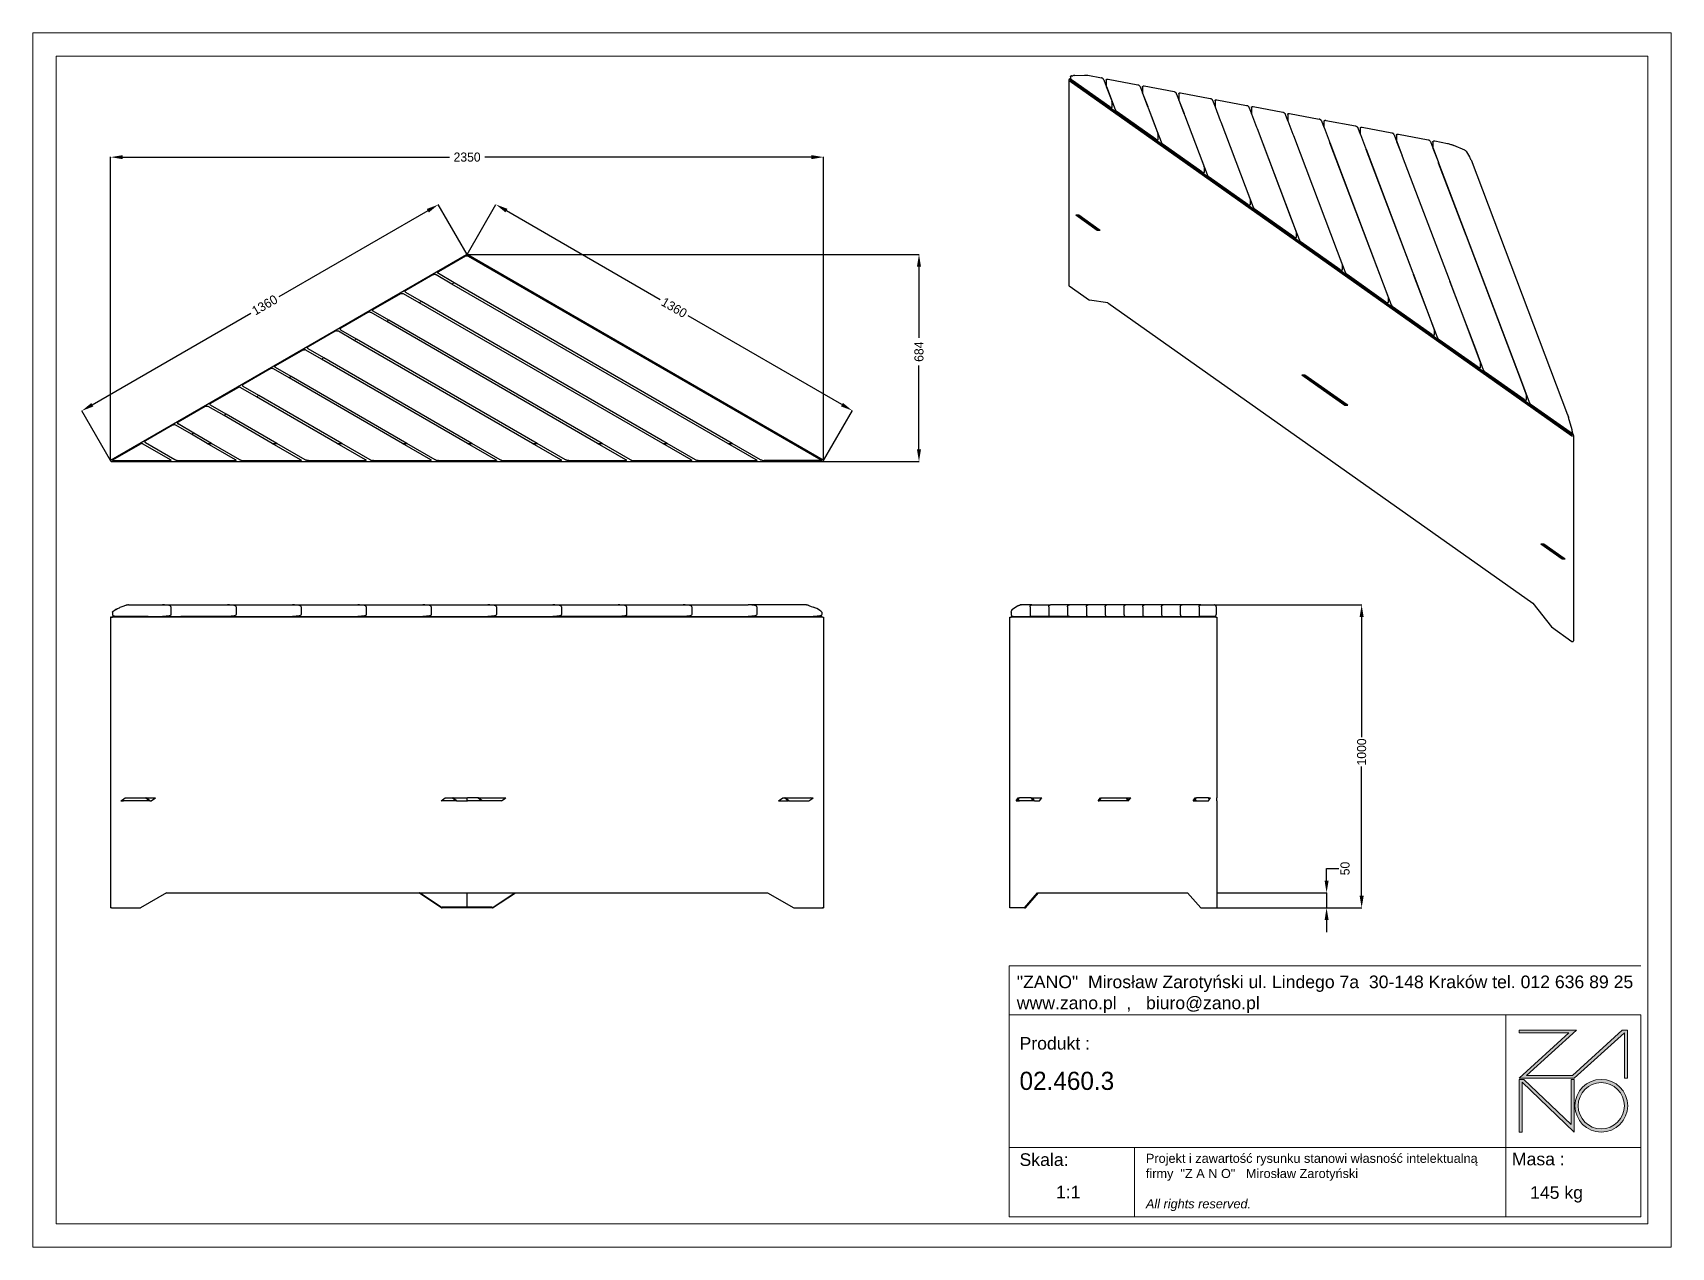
# Model space of a CAD drawing. Header units: millimetres. Extents: x -10 to 5396, y -36 to 3972.
import ezdxf

# ---------------------------------------------------------------- set-up
doc = ezdxf.new("R2010")
doc.units = ezdxf.units.MM
doc.layers.add('DIMS', color=1, linetype='Continuous')
doc.layers.add('tabelka', color=155, linetype='Continuous')
doc.dimstyles.new('ISO-25', dxfattribs={"dimtxt": 2.5, "dimasz": 2.5, "dimexe": 1.25, "dimexo": 0.625, "dimtad": 1, "dimtxsty": 'Standard', "dimcen": 2.5, "dimadec": 0, "dimazin": 0, "dimtfac": 1, "dimtmove": 0, "dimatfit": 3, "dimfxl": 1, "dimarcsym": 0})
doc.dimstyles.get("Standard").update_dxf_attribs({"dimtxt": 0.18, "dimasz": 0.18, "dimexe": 0.18, "dimexo": 0.0625, "dimgap": 0.09, "dimtad": 0, "dimtih": 1, "dimtoh": 1, "dimdec": 4, "dimzin": 0, "dimdsep": 46, "dimtxsty": 'Standard', "dimcen": 0.09, "dimadec": 0, "dimazin": 0, "dimtfac": 1, "dimtdec": 4, "dimtofl": 0, "dimtmove": 0, "dimatfit": 3, "dimfxl": 1, "dimtolj": 1, "dimtzin": 0, "dimarcsym": 0})

msp = doc.modelspace()

# ---------------------------------------------------------------- texts
at = {"layer": 'tabelka', "lineweight": 5, "attachment_point": 1}
for s, insert, char_height, width in [('{\\fArial|b0|i0|c238|p34;"ZANO"  Mirosław Zarotyński ul. Lindego 7a  30-148 Kraków tel. 012 636 89 25\\Pwww.zano.pl  ,   biuro@zano.pl}', (3237, 860.7), 41.595, 2040.38), ('{\\fArial|b0|i0|c238|p34;Produkt : }', (3246, 657.9), 41.595, 265.273), ('{\\fCentury Gothic|b0|i0|c238|p34;02.460.3}', (3246, 543.3), 60, 849.376), ('{\\fArial|b0|i0|c238|p34;Skala: }', (3246, 274.1), 41.595, 191.675), ('{\\fArial|b0|i0|c238|p34;Masa :}', (4870.6, 276), 41.595, 200.457), ('{\\fArial|b0|i0|c238|p34;1:1}', (3366.4, 167.3), 41.595, 42.482), ('{\\fArial|b0|i0|c238|p34;145 kg}', (4930.7, 165.6), 41.595, 290.547)]:
    msp.add_mtext(s, dxfattribs=dict(at, insert=insert, char_height=char_height, width=width))
at = {"layer": 'tabelka', "color": 1, "lineweight": 5, "insert": (3662.9, 272.6), "char_height": 30, "width": 1186.12, "attachment_point": 1}
msp.add_mtext('{\\fArial|b0|i0|c0|p34;Projekt i zawartość rysunku stanowi własność intelektualną firmy \\fArial|b0|i0|c238|p34; "Z A N O"   Mirosław Zarotyński\\fArial|b0|i1|c238|p34;\\P\\PAll rights reserved.}', dxfattribs=at)

# ---------------------------------------------------------------- blocks, each defined once
blk = doc.blocks.new('*D65')
at = {"layer": 'Defpoints', "color": 0}
for p in [(2599.2, 3561.4), (246.9, 2559.6), (2599.2, 2560.2)]:
    blk.add_point(p, dxfattribs=at)
at = {"layer": 'DIMS', "color": 0, "lineweight": -2}
for p, q in [((246.9, 2560.1), (246.9, 3561.9)), ((286.9, 3561.4), (1364.6, 3561.4)), ((2559.2, 3561.4), (1481.6, 3561.4)), ((2599.2, 2560.7), (2599.2, 3561.9))]:
    blk.add_line(p, q, dxfattribs=at)
at = {"layer": 'DIMS', "color": 0}
for points in [[(286.9, 3568), (286.9, 3554.7), (246.9, 3561.4)], [(2559.2, 3554.7), (2559.2, 3568), (2599.2, 3561.4)]]:
    blk.add_solid(points, dxfattribs=at)
at = {"layer": 'DIMS', "color": 0, "insert": (1423.1, 3561.4), "char_height": 30, "attachment_point": 5}
blk.add_mtext('2350', dxfattribs=at)
blk = doc.blocks.new('*D66')
at = {"layer": 'Defpoints', "color": 0}
for p in [(3897.5, 1133.9), (3898, 1083.9), (4259.1, 1083.9)]:
    blk.add_point(p, dxfattribs=at)
at = {"layer": 'DIMS', "color": 0, "lineweight": -2}
for p, q in [((4259.1, 1173.9), (4259.1, 1213.9)), ((4259.1, 1213.9), (4299.1, 1213.9)), ((3898, 1133.9), (4259.6, 1133.9)), ((3898.5, 1083.9), (4259.6, 1083.9)), ((4259.1, 1133.9), (4259.1, 1083.9)), ((4259.1, 1043.9), (4259.1, 1003.9))]:
    blk.add_line(p, q, dxfattribs=at)
at = {"layer": 'DIMS', "color": 0}
for points in [[(4252.5, 1173.9), (4265.8, 1173.9), (4259.1, 1133.9)], [(4265.8, 1043.9), (4252.5, 1043.9), (4259.1, 1083.9)]]:
    blk.add_solid(points, dxfattribs=at)
at = {"layer": 'DIMS', "color": 0, "insert": (4320.1, 1213.9), "char_height": 30, "attachment_point": 5, "rotation": 90}
blk.add_mtext('50', dxfattribs=at)
blk = doc.blocks.new('*D67')
at = {"layer": 'Defpoints', "color": 0}
for p in [(1423.1, 3240.4), (2596, 2556.9), (2914.2, 2556.9)]:
    blk.add_point(p, dxfattribs=at)
at = {"layer": 'DIMS', "color": 0, "lineweight": -2}
for p, q in [((1423.6, 3240.4), (2914.7, 3240.4)), ((2914.2, 3200.4), (2914.2, 2965.4)), ((2914.2, 2596.9), (2914.2, 2873.4)), ((2596.5, 2556.9), (2914.7, 2556.9))]:
    blk.add_line(p, q, dxfattribs=at)
at = {"layer": 'DIMS', "color": 0}
for points in [[(2920.8, 3200.4), (2907.5, 3200.4), (2914.2, 3240.4)], [(2907.5, 2596.9), (2920.8, 2596.9), (2914.2, 2556.9)]]:
    blk.add_solid(points, dxfattribs=at)
at = {"layer": 'DIMS', "color": 0, "insert": (2914.2, 2919.4), "char_height": 30, "attachment_point": 5, "rotation": 90}
blk.add_mtext('684', dxfattribs=at)
blk = doc.blocks.new('*D68')
at = {"layer": 'Defpoints', "color": 0}
for p in [(1328.1, 3404.7), (1423.1, 3240.4), (246.8, 2560)]:
    blk.add_point(p, dxfattribs=at)
at = {"layer": 'DIMS', "color": 0, "lineweight": -2}
for p, q in [((1293.4, 3384.7), (801.6, 3100.2)), ((1423, 3240.5), (1328, 3404.9)), ((186.4, 2744.3), (709, 3046.6)), ((246.8, 2560), (151.7, 2724.4))]:
    blk.add_line(p, q, dxfattribs=at)
at = {"layer": 'DIMS', "color": 0}
for points in [[(1296.8, 3378.9), (1290.1, 3390.4), (1328.1, 3404.7)], [(183.1, 2750), (189.8, 2738.5), (151.8, 2724.2)]]:
    blk.add_solid(points, dxfattribs=at)
at = {"layer": 'DIMS', "color": 0, "insert": (755.3, 3073.4), "char_height": 30, "attachment_point": 5, "rotation": 30.0493}
blk.add_mtext('\\A1;1360', dxfattribs=at)
blk = doc.blocks.new('*D69')
at = {"layer": 'Defpoints', "color": 0}
for p in [(1423.1, 3240.4), (2694.4, 2724.8), (2599.2, 2560.2)]:
    blk.add_point(p, dxfattribs=at)
at = {"layer": 'DIMS', "color": 0, "lineweight": -2}
for p, q in [((1423.1, 3240.5), (1518.4, 3405.2)), ((1552.9, 3385), (2060, 3091.7)), ((2659.8, 2744.8), (2152.7, 3038.1)), ((2599.3, 2560.3), (2694.5, 2725))]:
    blk.add_line(p, q, dxfattribs=at)
at = {"layer": 'DIMS', "color": 0}
for points in [[(1556.2, 3390.8), (1549.6, 3379.2), (1518.3, 3405)], [(2656.5, 2739.1), (2663.1, 2750.6), (2694.4, 2724.8)]]:
    blk.add_solid(points, dxfattribs=at)
at = {"layer": 'DIMS', "color": 0, "insert": (2106.3, 3064.9), "char_height": 30, "attachment_point": 5, "rotation": 329.957}
blk.add_mtext('\\A1;1360', dxfattribs=at)
blk = doc.blocks.new('*D70')
at = {"layer": 'Defpoints', "color": 0}
for p in [(3888.5, 2083.9), (3898, 1083.9), (4374.8, 1083.9)]:
    blk.add_point(p, dxfattribs=at)
at = {"layer": 'DIMS', "color": 0, "lineweight": -2}
for p, q in [((3889, 2083.9), (4375.3, 2083.9)), ((4374.8, 2043.9), (4374.8, 1647.1)), ((4374.8, 1123.9), (4374.8, 1550.1)), ((3898.5, 1083.9), (4375.3, 1083.9))]:
    blk.add_line(p, q, dxfattribs=at)
at = {"layer": 'DIMS', "color": 0}
for points in [[(4381.5, 2043.9), (4368.1, 2043.9), (4374.8, 2083.9)], [(4368.1, 1123.9), (4381.5, 1123.9), (4374.8, 1083.9)]]:
    blk.add_solid(points, dxfattribs=at)
at = {"layer": 'DIMS', "color": 0, "insert": (4374.8, 1598.6), "char_height": 30, "attachment_point": 5, "rotation": 90}
blk.add_mtext('1000', dxfattribs=at)
blk = doc.blocks.new('zano')
at = {"layer": 'Defpoints', "lineweight": 5}
for points in [[(6270.2, 3716.2), (6270.2, 3707.4), (6434.8, 3707.4), (6270.2, 3558.4), (6452.4, 3558.4), (6617.9, 3708.2), (6617.9, 3558.4), (6628.6, 3558.4), (6628.6, 3716.2), (6610.7, 3716.2), (6446.1, 3567.2), (6295.4, 3567.2), (6459.9, 3716.2), (6270.2, 3716.2), (6270.2, 3707.4)], [(6270.2, 3554.4), (6286.2, 3554.4), (6441.7, 3405.6), (6441.7, 3554.4), (6452.4, 3554.4), (6452.4, 3380.5), (6281, 3544.6), (6281, 3380.5), (6270.2, 3380.5)]]:
    blk.add_hatch(color=251, dxfattribs=at).paths.add_polyline_path(points)
h = blk.add_hatch(color=251, dxfattribs=at)
h.paths.add_polyline_path([(6454.7, 3467.4, 1), (6628.6, 3467.4, 1)])
h.paths.add_polyline_path([(6617.9, 3467.4, -1), (6465.4, 3467.4, -1)], flags=16)
at = {"layer": 'Defpoints', "color": 251, "lineweight": 5}
blk.add_lwpolyline([(6434.8, 3707.4), (6270.2, 3558.4), (6452.4, 3558.4), (6617.9, 3708.2), (6617.9, 3558.4), (6628.6, 3558.4), (6628.6, 3716.2), (6610.7, 3716.2), (6446.1, 3567.2), (6295.4, 3567.2), (6459.9, 3716.2), (6270.2, 3716.2), (6270.2, 3707.4), (6432.1, 3707.4)], dxfattribs=at)
for points in [[(6270.2, 3716.2), (6270.2, 3707.4), (6434.8, 3707.4), (6270.2, 3558.4), (6452.4, 3558.4), (6617.9, 3708.2), (6617.9, 3558.4), (6628.6, 3558.4), (6628.6, 3716.2), (6610.7, 3716.2), (6446.1, 3567.2), (6295.4, 3567.2), (6459.9, 3716.2), (6270.2, 3716.2), (6270.2, 3707.4)], [(6270.2, 3554.4), (6286.2, 3554.4), (6441.7, 3405.6), (6441.7, 3554.4), (6452.4, 3554.4), (6452.4, 3380.5), (6281, 3544.6), (6281, 3380.5), (6270.2, 3380.5)]]:
    blk.add_lwpolyline(points, close=True, dxfattribs=at)
for radius in [87, 76.3]:
    blk.add_circle((6541.7, 3467.4), radius, dxfattribs=at)

# ---------------------------------------------------------------- dimensions: what is measured, and where the dimension line sits
at = {"layer": 'DIMS'}
dim = msp.add_linear_dim(base=(2599.2, 3561.4), p1=(246.9, 2559.6), p2=(2599.2, 2560.2), text='2350', dimstyle='ISO-25', override={"dimscale": 1, "dimtxt": 30, "dimasz": 40, "dimexe": 0.5, "dimexo": 0.5, "dimgap": 6, "dimtad": 0, "dimtih": 1, "dimtoh": 1, "dimdec": 0, "dimlfac": 1, "dimzin": 0, "dimadec": 2, "dimtfac": 2, "dimtdec": 1, "dimtzin": 0}, dxfattribs=at)
dim.commit()
dim.dimension.update_dxf_attribs({"geometry": '*D65', "text_midpoint": (1423.1, 3561.4)})
dim = msp.add_linear_dim(base=(1328.1, 3404.7), p1=(246.8, 2560), p2=(1423.1, 3240.4), angle=30.0493, text='1360', dimstyle='Standard', override={"dimtxt": 30, "dimasz": 40, "dimgap": 6, "dimtih": 0, "dimdec": 0}, dxfattribs=at)
dim.commit()
dim.dimension.update_dxf_attribs({"geometry": '*D68', "text_midpoint": (755.3, 3073.4), "dimtype": 161})
dim = msp.add_aligned_dim(p1=(1423.1, 3240.4), p2=(2599.2, 2560.2), distance=190.1, text='1360', dimstyle='Standard', override={"dimtxt": 30, "dimasz": 40, "dimgap": 6, "dimtih": 0, "dimtoh": 0, "dimdec": 0}, dxfattribs=at)
dim.commit()
dim.dimension.update_dxf_attribs({"geometry": '*D69', "text_midpoint": (2106.3, 3064.9)})
for base, p1, p2, text, override, picture, middle in [((2914.2, 2556.9), (1423.1, 3240.4), (2596, 2556.9), '684', {"dimtxt": 30, "dimasz": 40, "dimexe": 0.5, "dimexo": 0.5, "dimgap": 6, "dimtad": 0, "dimtih": 1, "dimtoh": 1, "dimdec": 0, "dimzin": 0, "dimtxsty": 'Standard', "dimadec": 2, "dimtfac": 2, "dimtdec": 1, "dimtzin": 0}, '*D67', (2914.2, 2919.4)), ((4374.8, 1083.9), (3888.5, 2083.9), (3898, 1083.9), '1000', {"dimtxt": 30, "dimasz": 40, "dimexe": 0.5, "dimexo": 0.5, "dimgap": 6, "dimtad": 0, "dimtih": 1, "dimtoh": 1, "dimdec": 0, "dimzin": 0, "dimadec": 2, "dimtfac": 2, "dimtdec": 1, "dimtzin": 0}, '*D70', (4374.8, 1598.6)), ((4259.1, 1083.9), (3897.5, 1133.9), (3898, 1083.9), '50', {"dimtxt": 30, "dimasz": 40, "dimexe": 0.5, "dimexo": 0.5, "dimgap": 6, "dimtad": 0, "dimtih": 1, "dimtoh": 1, "dimdec": 0, "dimzin": 0, "dimtxsty": 'Standard', "dimadec": 2, "dimtfac": 2, "dimtdec": 1, "dimtzin": 0}, '*D66', (4320.1, 1213.9))]:
    dim = msp.add_linear_dim(base=base, p1=p1, p2=p2, angle=270, text=text, dimstyle='ISO-25', override=override, dxfattribs=at)
    dim.commit()
    dim.dimension.update_dxf_attribs({"geometry": picture, "text_midpoint": middle, "dimtype": 160, "text_rotation": 90})

# ---------------------------------------------------------------- linework, layer by layer
for p, q in [((3408.5, 3817), (3408.3, 3816.5)), ((3408.3, 3816.5), (3408.4, 3816)), ((3408.4, 3816), (3408.3, 3138.4)), ((3408.4, 3816), (3408.5, 3815.6)), ((3408.8, 3817.5), (3408.5, 3817)), ((3408.5, 3815.6), (3408.8, 3815.1)), ((3409.2, 3817.9), (3408.8, 3817.5)), ((3408.8, 3815.1), (3409.3, 3814.7)), ((3409.7, 3818.2), (3409.2, 3817.9)), ((3409.3, 3814.7), (5068.1, 2641.8)), ((3410.3, 3818.4), (3409.7, 3818.2)), ((3411, 3818.6), (3410.3, 3818.4)), ((3411.7, 3818.6), (3411, 3818.6)), ((3412.4, 3818.5), (3411.7, 3818.6)), ((3412.4, 3818.5), (3416.7, 3817.7)), ((3413.7, 3827.2), (3414.3, 3828.1)), ((3413.7, 3827.2), (3413.7, 3821.6)), ((3413.8, 3821.2), (3413.7, 3821.6)), ((3413.8, 3821.2), (3414.4, 3819.9)), ((3414.2, 3817.4), (5068.9, 2647.3)), ((3418, 3816.6), (3414.2, 3817.4)), ((3414.2, 3817.4), (3414.2, 3815.3)), ((5068.9, 2645.2), (3414.2, 3815.3)), ((3414.6, 3828.4), (3414.3, 3828.1)), ((3414.4, 3819.9), (3414.9, 3819.4)), ((3415.2, 3828.6), (3414.6, 3828.4)), ((3414.9, 3819.4), (3416.7, 3817.7)), ((3415.2, 3828.6), (3417.3, 3829.4)), ((3416.7, 3817.7), (3416.8, 3817.6)), ((3416.7, 3817.7), (3416.8, 3817.7)), ((3416.8, 3817.6), (3417.8, 3816.8)), ((3418.4, 3829.6), (3417.3, 3829.4)), ((3417.8, 3816.8), (3418, 3816.6)), ((3418, 3816.6), (3421, 3814.4)), ((3418.4, 3829.6), (3421.9, 3830.2)), ((3543.9, 3727.6), (3421, 3814.4)), ((3423.6, 3830.3), (3421.9, 3830.2)), ((3428.6, 3830.7), (3423.6, 3830.3)), ((3428.6, 3830.7), (3459.8, 3832.3)), ((3459.8, 3832.3), (3461.3, 3832.4)), ((3461.3, 3832.4), (3462.9, 3832.4)), ((3462.9, 3832.4), (3464.6, 3832.3)), ((3464.6, 3832.3), (3466.4, 3832.2)), ((3466.4, 3832.2), (3468.1, 3832)), ((3468.1, 3832), (3469.7, 3831.8)), ((3469.7, 3831.8), (3470.1, 3831.8)), ((3470.1, 3831.8), (3471.3, 3831.6)), ((3471.3, 3831.6), (3516.2, 3823.1)), ((3517.4, 3822.8), (3516.2, 3823.1)), ((3518.6, 3822.3), (3517.4, 3822.8)), ((3519.7, 3821.7), (3518.6, 3822.3)), ((3520.7, 3821), (3519.7, 3821.7)), ((3521.2, 3820.5), (3520.7, 3821)), ((3522.2, 3819.6), (3521.2, 3820.5)), ((3522.9, 3818.7), (3522.2, 3819.6)), ((3523.3, 3818), (3522.9, 3818.7)), ((3523.8, 3817), (3523.3, 3818)), ((3523.8, 3817), (3531.8, 3795.9)), ((3531.8, 3795.9), (3532.2, 3795.8)), ((3531.8, 3795.9), (3532.1, 3795)), ((3531.9, 3815.5), (3532, 3816.2)), ((3531.9, 3815.5), (3531.9, 3797.1)), ((3531.9, 3797.1), (3532.1, 3796)), ((3532, 3816.2), (3532.2, 3817)), ((3532.2, 3795.8), (3532.1, 3796)), ((3532.4, 3795), (3532.1, 3795)), ((3532.1, 3795), (3550.3, 3746.9)), ((3532.2, 3817), (3532.6, 3817.7)), ((3532.3, 3795.1), (3532.2, 3795.8)), ((3532.2, 3795.8), (3532.2, 3795.8)), ((3532.3, 3795.1), (3532.4, 3795)), ((3532.4, 3795), (3561.3, 3718.8)), ((3532.6, 3817.7), (3533.2, 3818.2)), ((3533.2, 3818.2), (3533.9, 3818.6)), ((3533.9, 3818.6), (3534.8, 3818.9)), ((3534.8, 3818.9), (3535.7, 3819)), ((3535.7, 3819), (3536.7, 3819.1)), ((3536.7, 3819.1), (3537.9, 3819)), ((3537.9, 3819), (3636, 3800.4)), ((3636, 3800.4), (3637.2, 3800.1)), ((3637.2, 3800.1), (3638.3, 3799.6)), ((3638.3, 3799.6), (3639.4, 3799)), ((3639.4, 3799), (3640.5, 3798.3)), ((3641, 3797.8), (3640.5, 3798.3)), ((3641, 3797.8), (3641.9, 3796.9)), ((3641.9, 3796.9), (3642.6, 3796.1)), ((3643, 3795.3), (3642.6, 3796.1)), ((3643, 3795.3), (3643.5, 3794.4)), ((3643.5, 3794.4), (3651.5, 3773.2)), ((3651.7, 3792.8), (3651.8, 3793.5)), ((3651.7, 3792.8), (3651.7, 3774.4)), ((3651.8, 3793.5), (3652, 3794.4)), ((3652, 3794.4), (3652.4, 3795)), ((3652.4, 3795), (3653, 3795.5)), ((3653, 3795.5), (3653.6, 3795.9)), ((3653.6, 3795.9), (3654.5, 3796.2)), ((3654.5, 3796.2), (3655.4, 3796.3)), ((3655.4, 3796.3), (3656.5, 3796.4)), ((3656.5, 3796.4), (3657.7, 3796.3)), ((3657.7, 3796.3), (3755.8, 3777.7)), ((3550.3, 3746.9), (3550.6, 3746.1)), ((3550.9, 3744.6), (3550.6, 3746.1)), ((3550.9, 3744.6), (3550.9, 3744)), ((3550.9, 3744), (3550.9, 3725.6)), ((3651.5, 3773.2), (3651.9, 3773.1)), ((3651.5, 3773.2), (3651.9, 3772.3)), ((3651.7, 3774.4), (3651.9, 3773.3)), ((3651.9, 3773.1), (3651.9, 3773.3)), ((3652.1, 3772.4), (3651.9, 3773.1)), ((3651.9, 3773.1), (3652, 3773.1)), ((3652.2, 3772.3), (3651.9, 3772.3)), ((3651.9, 3772.3), (3668.6, 3728.2)), ((3652.1, 3772.4), (3652.2, 3772.3)), ((3652.2, 3772.3), (3668.9, 3728.1)), ((3755.8, 3777.7), (3756.9, 3777.4)), ((3756.9, 3777.4), (3758.1, 3776.9)), ((3758.1, 3776.9), (3759.2, 3776.3)), ((3759.2, 3776.3), (3760.2, 3775.6)), ((3760.8, 3775.1), (3760.2, 3775.6)), ((3760.8, 3775.1), (3761.7, 3774.3)), ((3761.7, 3774.3), (3762.4, 3773.4)), ((3762.8, 3772.6), (3762.4, 3773.4)), ((3762.8, 3772.6), (3763.3, 3771.7)), ((3763.3, 3771.7), (3771.3, 3750.5)), ((3771.3, 3750.5), (3771.7, 3750.5)), ((3771.3, 3750.5), (3771.6, 3749.6)), ((3771.5, 3770.1), (3771.6, 3770.9)), ((3771.5, 3770.1), (3771.5, 3751.7)), ((3771.5, 3751.7), (3771.7, 3750.6)), ((3771.6, 3770.9), (3771.8, 3771.7)), ((3771.9, 3749.6), (3771.6, 3749.6)), ((3771.6, 3749.6), (3788.4, 3705.5)), ((3771.7, 3750.5), (3771.7, 3750.6)), ((3771.9, 3749.7), (3771.7, 3750.5)), ((3771.7, 3750.5), (3771.7, 3750.4)), ((3771.8, 3771.7), (3772.2, 3772.3)), ((3771.9, 3749.7), (3771.9, 3749.6)), ((3771.9, 3749.6), (3788.7, 3705.4)), ((3772.2, 3772.3), (3772.8, 3772.8)), ((3772.8, 3772.8), (3773.4, 3773.3)), ((3773.4, 3773.3), (3774.3, 3773.5)), ((3774.3, 3773.5), (3775.2, 3773.7)), ((3775.2, 3773.7), (3776.3, 3773.7)), ((3776.3, 3773.7), (3777.4, 3773.6)), ((3777.4, 3773.6), (3875.5, 3755)), ((3875.5, 3755), (3876.7, 3754.7)), ((3876.7, 3754.7), (3877.9, 3754.2)), ((3877.9, 3754.2), (3879, 3753.6)), ((3879, 3753.6), (3880, 3752.9)), ((3880.5, 3752.4), (3880, 3752.9)), ((3880.5, 3752.4), (3881.5, 3751.6)), ((3881.5, 3751.6), (3882.2, 3750.7)), ((3882.6, 3749.9), (3882.2, 3750.7)), ((3882.6, 3749.9), (3883.1, 3749)), ((3883.1, 3749), (3891.1, 3727.8)), ((3891.2, 3747.4), (3891.3, 3748.2)), ((3891.2, 3747.4), (3891.2, 3729)), ((3891.3, 3748.2), (3891.5, 3749)), ((3891.5, 3749), (3891.9, 3749.6)), ((3891.9, 3749.6), (3892.5, 3750.1)), ((3892.5, 3750.1), (3893.2, 3750.6)), ((3893.2, 3750.6), (3894.1, 3750.8)), ((3894.1, 3750.8), (3895, 3751)), ((3895, 3751), (3896, 3751)), ((3896, 3751), (3897.2, 3750.9)), ((3897.2, 3750.9), (3995.3, 3732.3)), ((3995.3, 3732.3), (3996.5, 3732)), ((3996.5, 3732), (3997.6, 3731.5)), ((3997.6, 3731.5), (3998.7, 3730.9)), ((3998.7, 3730.9), (3999.8, 3730.2)), ((3543.9, 3727.6), (3546.1, 3726.1)), ((3547.2, 3725.4), (3546.1, 3726.1)), ((3548.1, 3725), (3547.2, 3725.4)), ((3549.3, 3724.6), (3548.1, 3725)), ((3549.9, 3724.5), (3549.3, 3724.6)), ((3550.4, 3724.7), (3549.9, 3724.5)), ((3550.7, 3725.2), (3550.4, 3724.7)), ((3550.7, 3725.2), (3550.9, 3725.6)), ((3561.3, 3718.8), (3561.7, 3717.8)), ((3561.7, 3717.8), (3562.1, 3717)), ((3562.1, 3717), (3562.8, 3715.9)), ((3562.8, 3715.9), (3563.5, 3714.8)), ((3563.5, 3714.8), (3564.4, 3713.7)), ((3564.4, 3713.7), (3565.4, 3712.7)), ((3565.4, 3712.7), (3566.4, 3711.8)), ((3566.4, 3711.8), (3566.9, 3711.3)), ((3566.9, 3711.3), (3567.8, 3710.6)), ((3695.7, 3620.2), (3567.8, 3710.6)), ((3668.9, 3728.1), (3668.6, 3728.2)), ((3668.6, 3728.2), (3669.5, 3725.9)), ((3668.9, 3728.1), (3669.8, 3725.8)), ((3669.8, 3725.8), (3669.5, 3725.9)), ((3669.5, 3725.9), (3670.3, 3723.6)), ((3669.8, 3725.8), (3670.6, 3723.6)), ((3670.6, 3723.6), (3670.3, 3723.6)), ((3670.3, 3723.6), (3686.6, 3680.7)), ((3670.6, 3723.6), (3687, 3680.5)), ((3686.6, 3680.7), (3687, 3680.5)), ((3686.6, 3680.7), (3702.2, 3639.6)), ((3687, 3680.5), (3713.1, 3611.4)), ((3788.7, 3705.4), (3788.4, 3705.5)), ((3788.4, 3705.5), (3789.2, 3703.2)), ((3788.7, 3705.4), (3789.5, 3703.1)), ((3789.5, 3703.1), (3789.2, 3703.2)), ((3789.2, 3703.2), (3790.1, 3700.9)), ((3789.5, 3703.1), (3790.4, 3700.9)), ((3790.4, 3700.9), (3790.1, 3700.9)), ((3790.1, 3700.9), (3838.4, 3573.4)), ((3790.4, 3700.9), (3838.8, 3573.1)), ((3891.1, 3727.8), (3891.5, 3727.8)), ((3891.1, 3727.8), (3891.4, 3726.9)), ((3891.2, 3729), (3891.4, 3727.9)), ((3891.5, 3727.8), (3891.4, 3727.9)), ((3891.7, 3726.9), (3891.4, 3726.9)), ((3891.4, 3726.9), (3908.2, 3682.8)), ((3891.6, 3727), (3891.5, 3727.8)), ((3891.5, 3727.8), (3891.5, 3727.8)), ((3891.6, 3727), (3891.7, 3726.9)), ((3891.7, 3726.9), (3908.4, 3682.7)), ((3908.4, 3682.7), (3908.2, 3682.8)), ((3908.2, 3682.8), (3909, 3680.5)), ((3908.4, 3682.7), (3909.3, 3680.4)), ((3909.3, 3680.4), (3909, 3680.5)), ((3909, 3680.5), (3909.9, 3678.2)), ((3909.3, 3680.4), (3910.2, 3678.2)), ((3910.2, 3678.2), (3909.9, 3678.2)), ((3909.9, 3678.2), (3990.3, 3466)), ((3910.2, 3678.2), (3990.7, 3465.7)), ((4000.3, 3729.7), (3999.8, 3730.2)), ((4000.3, 3729.7), (4001.2, 3728.9)), ((4001.2, 3728.9), (4001.9, 3728)), ((4002.4, 3727.2), (4001.9, 3728)), ((4002.4, 3727.2), (4002.8, 3726.3)), ((4002.8, 3726.3), (4010.8, 3705.1)), ((4010.8, 3705.1), (4011.3, 3705.1)), ((4010.8, 3705.1), (4011.2, 3704.3)), ((4011, 3724.7), (4011.1, 3725.5)), ((4011, 3724.7), (4011, 3706.3)), ((4011, 3706.3), (4011.2, 3705.2)), ((4011.1, 3725.5), (4011.3, 3726.3)), ((4011.3, 3705.1), (4011.2, 3705.2)), ((4011.5, 3704.2), (4011.2, 3704.3)), ((4011.2, 3704.3), (4027.9, 3660.1)), ((4011.3, 3726.3), (4011.7, 3726.9)), ((4011.4, 3704.4), (4011.3, 3705.1)), ((4011.3, 3705.1), (4011.3, 3705.1)), ((4011.4, 3704.4), (4011.5, 3704.2)), ((4011.5, 3704.2), (4028.2, 3660)), ((4011.7, 3726.9), (4012.3, 3727.4)), ((4012.3, 3727.4), (4013, 3727.9)), ((4013, 3727.9), (4013.8, 3728.1)), ((4013.8, 3728.1), (4014.7, 3728.3)), ((4014.7, 3728.3), (4015.8, 3728.3)), ((4015.8, 3728.3), (4017, 3728.2)), ((4017, 3728.2), (4115.1, 3709.6)), ((4115.1, 3709.6), (4116.2, 3709.3)), ((4116.2, 3709.3), (4117.4, 3708.9)), ((4117.4, 3708.9), (4118.5, 3708.2)), ((4118.5, 3708.2), (4119.5, 3707.5)), ((4120.1, 3707), (4119.5, 3707.5)), ((4120.1, 3707), (4121, 3706.2)), ((4121, 3706.2), (4121.7, 3705.3)), ((4122.1, 3704.5), (4121.7, 3705.3)), ((4122.1, 3704.5), (4122.6, 3703.6)), ((4122.6, 3703.6), (4130.6, 3682.5)), ((4130.6, 3682.5), (4131, 3682.4)), ((4130.6, 3682.5), (4130.9, 3681.6)), ((4130.8, 3702), (4130.9, 3702.8)), ((4130.8, 3702), (4130.8, 3683.6)), ((4130.8, 3683.6), (4131, 3682.5)), ((4130.9, 3702.8), (4131.1, 3703.6)), ((4131.2, 3681.5), (4130.9, 3681.6)), ((4130.9, 3681.6), (4147.7, 3637.4)), ((4131, 3682.4), (4131, 3682.5)), ((4131.2, 3681.7), (4131, 3682.4)), ((4131, 3682.4), (4131, 3682.4)), ((4131.1, 3703.6), (4131.5, 3704.2)), ((4131.2, 3681.7), (4131.2, 3681.5)), ((4131.2, 3681.5), (4148, 3637.3)), ((4131.5, 3704.2), (4132.1, 3704.7)), ((4132.1, 3704.7), (4132.7, 3705.2)), ((4132.7, 3705.2), (4133.6, 3705.5)), ((4133.6, 3705.5), (4134.5, 3705.6)), ((4134.5, 3705.6), (4135.6, 3705.6)), ((4135.6, 3705.6), (4136.7, 3705.5)), ((4136.7, 3705.5), (4234.8, 3686.9)), ((4236, 3686.6), (4234.8, 3686.9)), ((4237.2, 3686.2), (4236, 3686.6)), ((4238.3, 3685.6), (4237.2, 3686.2)), ((4239.3, 3684.8), (4238.3, 3685.6)), ((4239.8, 3684.4), (4239.3, 3684.8)), ((4240.8, 3683.5), (4239.8, 3684.4)), ((4241.5, 3682.6), (4240.8, 3683.5)), ((4241.9, 3681.8), (4241.5, 3682.6)), ((4242.4, 3680.9), (4241.9, 3681.8)), ((4242.4, 3680.9), (4250.4, 3659.8)), ((4250.5, 3679.3), (4250.6, 3680.1)), ((4250.5, 3679.3), (4250.5, 3660.9)), ((4250.6, 3680.1), (4250.8, 3680.9)), ((4250.8, 3680.9), (4251.2, 3681.5)), ((4251.2, 3681.5), (4251.8, 3682)), ((4251.8, 3682), (4252.5, 3682.5)), ((4252.5, 3682.5), (4253.4, 3682.8)), ((4253.4, 3682.8), (4254.3, 3682.9)), ((4254.3, 3682.9), (4255.3, 3683)), ((4255.3, 3683), (4256.5, 3682.8)), ((4256.5, 3682.8), (4354.6, 3664.2)), ((3702.2, 3639.6), (3702.4, 3638.7)), ((3702.8, 3637.2), (3702.4, 3638.7)), ((3702.8, 3637.2), (3702.8, 3636.6)), ((3702.8, 3636.6), (3702.8, 3618.2)), ((4028.2, 3660), (4027.9, 3660.1)), ((4027.9, 3660.1), (4028.8, 3657.8)), ((4028.2, 3660), (4029.1, 3657.7)), ((4029.1, 3657.7), (4028.8, 3657.8)), ((4028.8, 3657.8), (4029.6, 3655.5)), ((4029.1, 3657.7), (4029.9, 3655.5)), ((4029.9, 3655.5), (4029.6, 3655.5)), ((4029.6, 3655.5), (4142.2, 3358.6)), ((4029.9, 3655.5), (4142.5, 3358.3)), ((4148, 3637.3), (4147.7, 3637.4)), ((4147.7, 3637.4), (4148.6, 3635.1)), ((4148, 3637.3), (4148.8, 3635.1)), ((4148.8, 3635.1), (4148.6, 3635.1)), ((4148.6, 3635.1), (4149.4, 3632.9)), ((4148.8, 3635.1), (4149.7, 3632.8)), ((4149.7, 3632.8), (4149.4, 3632.9)), ((4149.4, 3632.9), (4294, 3251.2)), ((4149.7, 3632.8), (4294.4, 3251)), ((4250.4, 3659.8), (4250.8, 3659.7)), ((4250.4, 3659.8), (4250.7, 3658.9)), ((4250.5, 3660.9), (4250.8, 3659.9)), ((4251, 3658.8), (4250.7, 3658.9)), ((4250.7, 3658.9), (4267.5, 3614.7)), ((4250.8, 3659.7), (4250.8, 3659.9)), ((4250.9, 3659), (4250.8, 3659.7)), ((4250.8, 3659.7), (4250.8, 3659.7)), ((4250.9, 3659), (4251, 3658.8)), ((4251, 3658.8), (4267.7, 3614.7)), ((4354.6, 3664.2), (4355.8, 3663.9)), ((4355.8, 3663.9), (4356.9, 3663.5)), ((4356.9, 3663.5), (4358, 3662.9)), ((4358, 3662.9), (4359.1, 3662.1)), ((4359.6, 3661.7), (4359.1, 3662.1)), ((4359.6, 3661.7), (4360.5, 3660.8)), ((4360.5, 3660.8), (4361.2, 3659.9)), ((4361.7, 3659.1), (4361.2, 3659.9)), ((4361.7, 3659.1), (4362.1, 3658.2)), ((4362.1, 3658.2), (4370.1, 3637.1)), ((4370.1, 3637.1), (4370.6, 3637)), ((4370.1, 3637.1), (4370.5, 3636.2)), ((4370.3, 3656.6), (4370.4, 3657.4)), ((4370.3, 3656.6), (4370.3, 3638.2)), ((4370.3, 3638.2), (4370.5, 3637.2)), ((4370.4, 3657.4), (4370.6, 3658.2)), ((4370.6, 3637), (4370.5, 3637.2)), ((4370.8, 3636.1), (4370.5, 3636.2)), ((4370.5, 3636.2), (4387.2, 3592)), ((4370.6, 3658.2), (4371, 3658.9)), ((4370.7, 3636.3), (4370.6, 3637)), ((4370.6, 3637), (4370.6, 3637)), ((4370.7, 3636.3), (4370.8, 3636.1)), ((4370.8, 3636.1), (4387.5, 3592)), ((4371, 3658.9), (4371.6, 3659.3)), ((4371.6, 3659.3), (4372.3, 3659.8)), ((4372.3, 3659.8), (4373.1, 3660.1)), ((4373.1, 3660.1), (4374, 3660.2)), ((4374, 3660.2), (4375.1, 3660.3)), ((4375.1, 3660.3), (4376.3, 3660.1)), ((4376.3, 3660.1), (4474.4, 3641.5)), ((4474.4, 3641.5), (4475.5, 3641.2)), ((4475.5, 3641.2), (4476.7, 3640.8)), ((4476.7, 3640.8), (4477.8, 3640.2)), ((4477.8, 3640.2), (4478.8, 3639.5)), ((4479.4, 3639), (4478.8, 3639.5)), ((4479.4, 3639), (4480.3, 3638.1)), ((4480.3, 3638.1), (4481, 3637.2)), ((4481.4, 3636.4), (4481, 3637.2)), ((4481.4, 3636.4), (4481.9, 3635.5)), ((4481.9, 3635.5), (4489.9, 3614.4)), ((4490.1, 3633.9), (4490.2, 3634.7)), ((4490.1, 3633.9), (4490.1, 3615.5)), ((4490.2, 3634.7), (4490.4, 3635.5)), ((4490.4, 3635.5), (4490.8, 3636.2)), ((4490.8, 3636.2), (4491.4, 3636.7)), ((4491.4, 3636.7), (4492, 3637.1)), ((4492, 3637.1), (4492.9, 3637.4)), ((4492.9, 3637.4), (4493.8, 3637.5)), ((4493.8, 3637.5), (4494.9, 3637.6)), ((4494.9, 3637.6), (4496, 3637.4)), ((4496, 3637.4), (4594.1, 3618.9)), ((3695.7, 3620.2), (3698, 3618.7)), ((3699, 3618), (3698, 3618.7)), ((3700, 3617.6), (3699, 3618)), ((3701.1, 3617.2), (3700, 3617.6)), ((3701.8, 3617.1), (3701.1, 3617.2)), ((3702.2, 3617.3), (3701.8, 3617.1)), ((3702.6, 3617.8), (3702.2, 3617.3)), ((3702.6, 3617.8), (3702.8, 3618.2)), ((3713.1, 3611.4), (3713.6, 3610.4)), ((3713.6, 3610.4), (3714, 3609.6)), ((3714, 3609.6), (3714.6, 3608.6)), ((3714.6, 3608.6), (3715.4, 3607.5)), ((3715.4, 3607.5), (3716.3, 3606.4)), ((3716.3, 3606.4), (3717.3, 3605.3)), ((3717.3, 3605.3), (3718.2, 3604.4)), ((3718.2, 3604.4), (3718.8, 3603.9)), ((3718.8, 3603.9), (3719.7, 3603.2)), ((3847.6, 3512.8), (3719.7, 3603.2)), ((3838.4, 3573.4), (3838.8, 3573.1)), ((3838.4, 3573.4), (3854.1, 3532.2)), ((3838.8, 3573.1), (3865, 3504)), ((4267.7, 3614.7), (4267.5, 3614.7)), ((4267.5, 3614.7), (4268.3, 3612.4)), ((4267.7, 3614.7), (4268.6, 3612.4)), ((4268.6, 3612.4), (4268.3, 3612.4)), ((4268.3, 3612.4), (4269.2, 3610.2)), ((4268.6, 3612.4), (4269.5, 3610.1)), ((4269.5, 3610.1), (4269.2, 3610.2)), ((4269.2, 3610.2), (4445.9, 3143.8)), ((4269.5, 3610.1), (4446.3, 3143.6)), ((4387.5, 3592), (4387.2, 3592)), ((4387.2, 3592), (4388.1, 3589.7)), ((4387.5, 3592), (4388.4, 3589.7)), ((4388.4, 3589.7), (4388.1, 3589.7)), ((4388.1, 3589.7), (4388.9, 3587.5)), ((4388.4, 3589.7), (4389.2, 3587.4)), ((4389.2, 3587.4), (4388.9, 3587.5)), ((4388.9, 3587.5), (4543.4, 3179.9)), ((4389.2, 3587.4), (4543.7, 3179.8)), ((4489.9, 3614.4), (4490.3, 3614.3)), ((4489.9, 3614.4), (4490.3, 3613.5)), ((4490.1, 3615.5), (4490.3, 3614.5)), ((4490.3, 3614.3), (4490.3, 3614.5)), ((4490.5, 3613.6), (4490.3, 3614.3)), ((4490.3, 3614.3), (4490.3, 3614.3)), ((4490.5, 3613.4), (4490.3, 3613.5)), ((4490.3, 3613.5), (4507, 3569.3)), ((4490.5, 3613.6), (4490.5, 3613.4)), ((4490.5, 3613.4), (4507.3, 3569.3)), ((4507.3, 3569.3), (4507, 3569.3)), ((4507, 3569.3), (4507.9, 3567)), ((4507.3, 3569.3), (4508.1, 3567)), ((4594.1, 3618.9), (4595.3, 3618.6)), ((4595.3, 3618.6), (4596.5, 3618.1)), ((4596.5, 3618.1), (4597.6, 3617.5)), ((4597.6, 3617.5), (4598.6, 3616.8)), ((4599.1, 3616.3), (4598.6, 3616.8)), ((4599.1, 3616.3), (4600.1, 3615.4)), ((4600.1, 3615.4), (4600.8, 3614.5)), ((4601.2, 3613.8), (4600.8, 3614.5)), ((4601.2, 3613.8), (4601.7, 3612.8)), ((4601.7, 3612.8), (4609.7, 3591.7)), ((4609.7, 3591.7), (4610.1, 3591.6)), ((4609.7, 3591.7), (4610, 3590.8)), ((4609.8, 3611.2), (4609.9, 3612)), ((4609.8, 3611.2), (4609.8, 3592.9)), ((4609.8, 3592.9), (4610.1, 3591.8)), ((4609.9, 3612), (4610.2, 3612.8)), ((4610.3, 3590.7), (4610, 3590.8)), ((4610, 3590.8), (4626.8, 3546.6)), ((4610.1, 3591.6), (4610.1, 3591.8)), ((4610.3, 3590.9), (4610.1, 3591.6)), ((4610.1, 3591.6), (4610.1, 3591.6)), ((4610.2, 3612.8), (4610.5, 3613.5)), ((4610.3, 3590.9), (4610.3, 3590.7)), ((4610.3, 3590.7), (4627, 3546.6)), ((4610.5, 3613.5), (4611.1, 3614)), ((4611.1, 3614), (4611.8, 3614.4)), ((4611.8, 3614.4), (4612.7, 3614.7)), ((4612.7, 3614.7), (4613.6, 3614.8)), ((4613.6, 3614.8), (4614.6, 3614.9)), ((4614.6, 3614.9), (4615.8, 3614.8)), ((4615.8, 3614.8), (4658.3, 3606.7)), ((4658.3, 3606.7), (4660.3, 3606.3)), ((4660.4, 3606.2), (4660.3, 3606.3)), ((4660.4, 3606.2), (4663.1, 3605.5)), ((4663.1, 3605.5), (4666.2, 3604.6)), ((4666.2, 3604.6), (4669.3, 3603.6)), ((4669.3, 3603.6), (4669.5, 3603.6)), ((4669.5, 3603.6), (4670.9, 3603.1)), ((4670.9, 3603.1), (4672.5, 3602.6)), ((4673, 3602.4), (4672.5, 3602.6)), ((4673, 3602.4), (4673.5, 3602.2)), ((4673.5, 3602.2), (4676.3, 3601.2)), ((4673.5, 3602.2), (4673.5, 3602.2)), ((4676.3, 3601.2), (4678.8, 3600.3)), ((4715, 3584.7), (4678.8, 3600.3)), ((4715, 3584.7), (4715.6, 3584.4)), ((4715.6, 3584.4), (4716.2, 3584.1)), ((4716.2, 3584.1), (4716.8, 3583.7)), ((4716.8, 3583.7), (4717.3, 3583.4)), ((4717.3, 3583.4), (4717.7, 3583)), ((4718.6, 3582.3), (4717.7, 3583)), ((4718.6, 3582.3), (4719.1, 3581.8)), ((4719.9, 3580.8), (4719.1, 3581.8)), ((4719.9, 3580.8), (4720.3, 3580.3)), ((4720.3, 3580.3), (4721, 3579.1)), ((4721, 3579.1), (4730.7, 3562.3)), ((3854.1, 3532.2), (3854.3, 3531.3)), ((3854.7, 3529.9), (3854.3, 3531.3)), ((3854.7, 3529.9), (3854.7, 3529.2)), ((3854.7, 3529.2), (3854.7, 3510.8)), ((4508.1, 3567), (4507.9, 3567)), ((4507.9, 3567), (4508.7, 3564.8)), ((4508.1, 3567), (4509, 3564.7)), ((4509, 3564.7), (4508.7, 3564.8)), ((4508.7, 3564.8), (4663.2, 3157.2)), ((4509, 3564.7), (4663.5, 3157.1)), ((4627, 3546.6), (4626.8, 3546.6)), ((4626.8, 3546.6), (4627.6, 3544.4)), ((4627, 3546.6), (4627.9, 3544.3)), ((4627.9, 3544.3), (4627.6, 3544.4)), ((4627.6, 3544.4), (4628.5, 3542.1)), ((4627.9, 3544.3), (4628.8, 3542)), ((4628.8, 3542), (4628.5, 3542.1)), ((4628.5, 3542.1), (4719.2, 3302.6)), ((4719.2, 3303.3), (4628.8, 3542)), ((4731.5, 3560.8), (4730.7, 3562.3)), ((4732.4, 3559.1), (4731.5, 3560.8)), ((4733.2, 3557.5), (4732.4, 3559.1)), ((4734, 3555.9), (4733.2, 3557.5)), ((4734, 3555.9), (4734.4, 3555.2)), ((4735, 3553.9), (4734.4, 3555.2)), ((4735.5, 3553), (4735, 3553.9)), ((4735.8, 3552.3), (4735.5, 3553)), ((4735.8, 3552.3), (5054.5, 2711.3)), ((3847.6, 3512.8), (3849.8, 3511.3)), ((3850.9, 3510.6), (3849.8, 3511.3)), ((3851.8, 3510.2), (3850.9, 3510.6)), ((3853, 3509.8), (3851.8, 3510.2)), ((3853.7, 3509.7), (3853, 3509.8)), ((3854.1, 3509.9), (3853.7, 3509.7)), ((3854.5, 3510.4), (3854.1, 3509.9)), ((3854.5, 3510.4), (3854.7, 3510.8)), ((3865, 3504), (3865.4, 3503)), ((3865.4, 3503), (3865.9, 3502.2)), ((3865.9, 3502.2), (3866.5, 3501.2)), ((3866.5, 3501.2), (3867.3, 3500.1)), ((3867.3, 3500.1), (3868.2, 3499)), ((3868.2, 3499), (3869.1, 3498)), ((3869.1, 3498), (3870.1, 3497)), ((3870.1, 3497), (3870.6, 3496.6)), ((3870.6, 3496.6), (3871.6, 3495.8)), ((3999.4, 3405.4), (3871.6, 3495.8)), ((3990.3, 3466), (3990.7, 3465.7)), ((3990.3, 3466), (4005.9, 3424.8)), ((3990.7, 3465.7), (4016.9, 3396.6)), ((4005.9, 3424.8), (4006.2, 3423.9)), ((4006.5, 3422.5), (4006.2, 3423.9)), ((4006.5, 3422.5), (4006.5, 3421.8)), ((4006.5, 3421.8), (4006.5, 3403.5)), ((3431.2, 3370.7), (3501.9, 3320.7)), ((3431.2, 3370.7), (3436.8, 3370.7)), ((3436.8, 3370.7), (3441.1, 3370.8)), ((3436.8, 3370.7), (3504.7, 3322.7)), ((3441.1, 3370.8), (3509, 3322.7)), ((3999.4, 3405.4), (4001.7, 3403.9)), ((4002.8, 3403.3), (4001.7, 3403.9)), ((4003.7, 3402.9), (4002.8, 3403.3)), ((4004.9, 3402.4), (4003.7, 3402.9)), ((4005.5, 3402.4), (4004.9, 3402.4)), ((4006, 3402.5), (4005.5, 3402.4)), ((4006.3, 3403), (4006, 3402.5)), ((4006.3, 3403), (4006.5, 3403.5)), ((4016.9, 3396.6), (4017.3, 3395.7)), ((4017.3, 3395.7), (4017.7, 3394.9)), ((4017.7, 3394.9), (4018.3, 3393.8)), ((4018.3, 3393.8), (4019.1, 3392.7)), ((4019.1, 3392.7), (4020, 3391.6)), ((4020, 3391.6), (4021, 3390.6)), ((4021, 3390.6), (4022, 3389.7)), ((4022, 3389.7), (4022.5, 3389.2)), ((4022.5, 3389.2), (4023.4, 3388.5)), ((4151.3, 3298), (4023.4, 3388.5)), ((4142.2, 3358.6), (4142.5, 3358.3)), ((4142.2, 3358.6), (4157.8, 3317.4)), ((4142.5, 3358.3), (4168.7, 3289.3)), ((3501.9, 3320.7), (3504.7, 3322.7)), ((3501.9, 3320.7), (3511.8, 3320.8)), ((3504.7, 3322.7), (3509, 3322.7)), ((3509, 3322.7), (3511.8, 3320.8)), ((4151.3, 3298), (4153.6, 3296.5)), ((4157.8, 3317.4), (4158, 3316.5)), ((4158.4, 3315.1), (4158, 3316.5)), ((4158.4, 3315.1), (4158.4, 3314.5)), ((4158.4, 3314.5), (4158.4, 3296.1)), ((4719.2, 3302.6), (4719.2, 3303.3)), ((4719.2, 3303.3), (4719.5, 3302.6)), ((4719.2, 3302.6), (4719.5, 3301.9)), ((4719.5, 3302.6), (4719.5, 3301.9)), ((4719.5, 3302.6), (4901.8, 2821.5)), ((4719.5, 3301.9), (4901.5, 2821.7)), ((4154.6, 3295.9), (4153.6, 3296.5)), ((4155.5, 3295.5), (4154.6, 3295.9)), ((4156.7, 3295.1), (4155.5, 3295.5)), ((4157.4, 3295), (4156.7, 3295.1)), ((4157.8, 3295.2), (4157.4, 3295)), ((4158.2, 3295.7), (4157.8, 3295.2)), ((4158.2, 3295.7), (4158.4, 3296.1)), ((4168.7, 3289.3), (4169.2, 3288.3)), ((4169.2, 3288.3), (4169.6, 3287.5)), ((4169.6, 3287.5), (4170.2, 3286.4)), ((4170.2, 3286.4), (4171, 3285.3)), ((4171, 3285.3), (4171.9, 3284.2)), ((4171.9, 3284.2), (4172.8, 3283.2)), ((4172.8, 3283.2), (4173.8, 3282.3)), ((4173.8, 3282.3), (4174.4, 3281.8)), ((4174.4, 3281.8), (4175.3, 3281.1)), ((4303.2, 3190.7), (4175.3, 3281.1)), ((4294, 3251.2), (4294.4, 3251)), ((4294, 3251.2), (4309.6, 3210)), ((4294.4, 3251), (4320.6, 3181.9)), ((248.4, 2562.9), (1421, 3239.9)), ((1417.8, 3234.6), (1328.2, 3182.9)), ((1417.8, 3234.6), (1419.1, 3235.2)), ((1417.8, 3234.6), (1419.1, 3235.2)), ((1419.1, 3235.2), (1420.6, 3235.6)), ((1419.1, 3235.2), (1420.6, 3235.6)), ((1420.6, 3235.6), (1421.9, 3235.8)), ((1421.9, 3235.8), (1420.6, 3235.6)), ((1421.6, 3240.2), (1421, 3239.9)), ((1421.6, 3240.2), (1421, 3239.9)), ((1422.2, 3240.4), (1421.6, 3240.2)), ((1422.2, 3240.4), (1421.6, 3240.2)), ((1421.9, 3235.8), (1422.2, 3235.8)), ((1422.2, 3235.8), (1421.9, 3235.8)), ((1422.8, 3240.4), (1422.2, 3240.4)), ((1422.8, 3240.4), (1422.2, 3240.4)), ((1422.2, 3235.8), (1423.9, 3235.8)), ((1422.2, 3235.8), (1423.9, 3235.8)), ((1423.4, 3240.4), (1422.8, 3240.4)), ((1423.4, 3240.4), (1422.8, 3240.4)), ((1424, 3240.3), (1423.4, 3240.4)), ((1424, 3240.3), (1423.4, 3240.4)), ((1423.9, 3235.8), (1424.2, 3235.8)), ((1424.2, 3235.8), (1423.9, 3235.8)), ((1424.6, 3240.1), (1424, 3240.3)), ((1424.6, 3240.1), (1424, 3240.3)), ((1424.2, 3235.8), (1425.5, 3235.6)), ((1425.5, 3235.6), (1424.2, 3235.8)), ((1425.1, 3239.9), (1424.6, 3240.1)), ((1425.1, 3239.9), (1424.6, 3240.1)), ((1425.1, 3239.9), (2597.7, 2562.9)), ((1425.5, 3235.6), (1427, 3235.2)), ((1425.5, 3235.6), (1427, 3235.2)), ((1427, 3235.2), (1428.2, 3234.6)), ((1428.2, 3234.6), (1427, 3235.2)), ((1428.2, 3234.6), (2591.7, 2562.9)), ((4303.2, 3190.7), (4305.4, 3189.2)), ((4309.6, 3210), (4309.9, 3209.2)), ((4310.2, 3207.7), (4309.9, 3209.2)), ((4310.2, 3207.7), (4310.2, 3207.1)), ((4310.2, 3207.1), (4310.2, 3188.7)), ((1310.5, 3172.6), (1220.9, 3120.9)), ((1311.8, 3173.2), (1310.5, 3172.6)), ((1313.2, 3173.6), (1311.8, 3173.2)), ((1314.5, 3173.8), (1313.2, 3173.6)), ((1314.8, 3173.8), (1314.5, 3173.8)), ((1316.5, 3173.8), (1314.8, 3173.8)), ((1318.1, 3173.6), (1316.5, 3173.8)), ((1319.6, 3173.2), (1318.1, 3173.6)), ((1320.9, 3172.6), (1319.6, 3173.2)), ((1372.7, 3142.7), (1320.9, 3172.6)), ((1326.1, 3180.3), (1326.2, 3180.5)), ((1326.1, 3179.4), (1326.1, 3180.3)), ((1326.1, 3179.4), (1326.5, 3178.5)), ((1326.2, 3180.5), (1326.5, 3181.3)), ((1327.2, 3182.1), (1326.5, 3181.3)), ((1326.5, 3178.5), (1327.2, 3177.6)), ((1327.2, 3182.1), (1328.2, 3182.9)), ((1328.2, 3176.9), (1327.2, 3177.6)), ((1380, 3147), (1328.2, 3176.9)), ((1380, 3147), (1372.7, 3142.7)), ((2283.4, 2616.9), (1372.7, 3142.7)), ((2298.1, 2616.9), (1380, 3147)), ((3408.3, 3138.4), (3408.4, 3137.9)), ((3408.4, 3137.9), (3408.5, 3137.4)), ((3408.5, 3137.4), (3408.8, 3137)), ((3408.8, 3137), (3409.3, 3136.6)), ((3409.3, 3136.6), (3476.5, 3089.1)), ((4306.5, 3188.5), (4305.4, 3189.2)), ((4307.4, 3188.1), (4306.5, 3188.5)), ((4308.6, 3187.7), (4307.4, 3188.1)), ((4309.2, 3187.6), (4308.6, 3187.7)), ((4309.7, 3187.8), (4309.2, 3187.6)), ((4310, 3188.3), (4309.7, 3187.8)), ((4310, 3188.3), (4310.2, 3188.7)), ((4321, 3180.9), (4320.6, 3181.9)), ((4321, 3180.9), (4321.4, 3180.1)), ((4322.1, 3179), (4321.4, 3180.1)), ((4322.8, 3177.9), (4322.1, 3179)), ((4323.7, 3176.8), (4322.8, 3177.9)), ((4324.7, 3175.8), (4323.7, 3176.8)), ((4325.7, 3174.9), (4324.7, 3175.8)), ((4325.7, 3174.9), (4326.2, 3174.4)), ((4327.2, 3173.7), (4326.2, 3174.4)), ((4455, 3083.3), (4327.2, 3173.7)), ((4445.9, 3143.8), (4446.3, 3143.6)), ((4445.9, 3143.8), (4461.5, 3102.7)), ((4446.3, 3143.6), (4472.4, 3074.5)), ((4543.7, 3179.8), (4543.4, 3179.9)), ((4543.4, 3179.9), (4545.1, 3175.4)), ((4543.7, 3179.8), (4545.4, 3175.3)), ((4545.4, 3175.3), (4545.1, 3175.4)), ((4545.1, 3175.4), (4546.3, 3172.2)), ((4545.4, 3175.3), (4546.6, 3172.2)), ((4546.6, 3172.2), (4546.3, 3172.2)), ((4546.3, 3172.2), (4597.7, 3036.5)), ((4546.6, 3172.2), (4598.1, 3036.2)), ((4663.5, 3157.1), (4663.2, 3157.2)), ((4663.2, 3157.2), (4664.9, 3152.7)), ((4663.5, 3157.1), (4665.2, 3152.7)), ((4665.2, 3152.7), (4664.9, 3152.7)), ((4664.9, 3152.7), (4666.1, 3149.6)), ((4665.2, 3152.7), (4666.4, 3149.5)), ((4666.4, 3149.5), (4666.1, 3149.6)), ((4666.1, 3149.6), (4719.2, 3009.3)), ((4719.2, 3009.9), (4666.4, 3149.5)), ((1203.1, 3110.6), (1113.5, 3058.9)), ((1203.1, 3110.6), (1204.4, 3111.2)), ((1204.4, 3111.2), (1205.9, 3111.6)), ((1205.9, 3111.6), (1207.1, 3111.8)), ((1207.1, 3111.8), (1207.5, 3111.8)), ((1207.5, 3111.8), (1209.1, 3111.8)), ((1209.1, 3111.8), (1210.7, 3111.6)), ((1210.7, 3111.6), (1212.2, 3111.2)), ((1212.2, 3111.2), (1213.5, 3110.6)), ((1265.3, 3080.7), (1213.5, 3110.6)), ((1218.8, 3118.5), (1219.1, 3119.3)), ((1218.8, 3118.3), (1218.8, 3118.5)), ((1218.8, 3117.4), (1218.8, 3118.3)), ((1219.1, 3116.5), (1218.8, 3117.4)), ((1219.8, 3120.1), (1219.1, 3119.3)), ((1219.8, 3115.6), (1219.1, 3116.5)), ((1219.8, 3120.1), (1220.9, 3120.9)), ((1219.8, 3115.6), (1220.9, 3114.9)), ((1272.7, 3085), (1220.9, 3114.9)), ((1272.7, 3085), (1265.3, 3080.7)), ((2083.4, 2616.9), (1272.7, 3085)), ((3537.7, 3081.1), (3476.5, 3089.1)), ((4455, 3083.3), (4457.3, 3081.8)), ((4458.3, 3081.1), (4457.3, 3081.8)), ((4461.5, 3102.7), (4461.7, 3101.8)), ((4462.1, 3100.3), (4461.7, 3101.8)), ((4462.1, 3100.3), (4462.1, 3099.7)), ((4462.1, 3099.7), (4462.1, 3081.3)), ((1095.7, 3048.6), (1006.1, 2996.9)), ((1097, 3049.2), (1095.7, 3048.6)), ((1098.5, 3049.6), (1097, 3049.2)), ((1099.7, 3049.8), (1098.5, 3049.6)), ((1100.1, 3049.8), (1099.7, 3049.8)), ((1101.7, 3049.8), (1100.1, 3049.8)), ((1103.3, 3049.6), (1101.7, 3049.8)), ((1104.8, 3049.2), (1103.3, 3049.6)), ((1106.1, 3048.6), (1104.8, 3049.2)), ((1157.9, 3018.7), (1106.1, 3048.6)), ((1111.4, 3056.3), (1111.5, 3056.5)), ((1111.4, 3055.4), (1111.4, 3056.3)), ((1111.7, 3054.5), (1111.4, 3055.4)), ((1111.5, 3056.5), (1111.7, 3057.3)), ((1111.7, 3057.3), (1112.5, 3058.1)), ((1112.5, 3053.6), (1111.7, 3054.5)), ((1112.5, 3058.1), (1113.5, 3058.9)), ((1113.5, 3052.9), (1112.5, 3053.6)), ((1165.3, 3023), (1113.5, 3052.9)), ((2068.6, 2616.9), (1265.3, 3080.7)), ((3537.7, 3081.1), (4939.8, 2089.8)), ((4459.3, 3080.7), (4458.3, 3081.1)), ((4460.4, 3080.3), (4459.3, 3080.7)), ((4461.1, 3080.2), (4460.4, 3080.3)), ((4461.5, 3080.4), (4461.1, 3080.2)), ((4461.9, 3080.9), (4461.5, 3080.4)), ((4461.9, 3080.9), (4462.1, 3081.3)), ((4472.4, 3074.5), (4472.9, 3073.5)), ((4472.9, 3073.5), (4473.3, 3072.7)), ((4473.3, 3072.7), (4473.9, 3071.7)), ((4473.9, 3071.7), (4474.7, 3070.6)), ((4474.7, 3070.6), (4475.6, 3069.5)), ((4475.6, 3069.5), (4476.6, 3068.4)), ((4476.6, 3068.4), (4477.5, 3067.5)), ((4477.5, 3067.5), (4478.1, 3067.1)), ((4478.1, 3067.1), (4479, 3066.3)), ((4606.9, 2975.9), (4479, 3066.3)), ((4597.7, 3036.5), (4598.1, 3036.2)), ((4597.7, 3036.5), (4613.4, 2995.3)), ((4598.1, 3036.2), (4624.3, 2967.1)), ((988.3, 2986.6), (898.7, 2934.9)), ((989.6, 2987.2), (988.3, 2986.6)), ((991.1, 2987.6), (989.6, 2987.2)), ((992.4, 2987.8), (991.1, 2987.6)), ((992.7, 2987.8), (992.4, 2987.8)), ((994.3, 2987.8), (992.7, 2987.8)), ((995.9, 2987.6), (994.3, 2987.8)), ((997.4, 2987.2), (995.9, 2987.6)), ((998.7, 2986.6), (997.4, 2987.2)), ((1050.5, 2956.7), (998.7, 2986.6)), ((1004.1, 2994.6), (1004, 2994.4)), ((1004, 2994.4), (1004, 2993.4)), ((1004, 2993.4), (1004.4, 2992.5)), ((1004.4, 2995.3), (1004.1, 2994.6)), ((1005.1, 2996.1), (1004.4, 2995.3)), ((1004.4, 2992.5), (1005.1, 2991.6)), ((1006.1, 2996.9), (1005.1, 2996.1)), ((1005.1, 2991.6), (1006.1, 2990.9)), ((1057.9, 2961), (1006.1, 2990.9)), ((1165.3, 3023), (1157.9, 3018.7)), ((1853.8, 2616.9), (1157.9, 3018.7)), ((1868.6, 2616.9), (1165.3, 3023)), ((4606.9, 2975.9), (4609.1, 2974.4)), ((4610.2, 2973.7), (4609.1, 2974.4)), ((4611.1, 2973.4), (4610.2, 2973.7)), ((4613.4, 2995.3), (4613.6, 2994.4)), ((4613.8, 2973.5), (4613.4, 2973)), ((4614, 2993), (4613.6, 2994.4)), ((4613.8, 2973.5), (4614, 2973.9)), ((4614, 2993), (4614, 2992.3)), ((4614, 2992.3), (4614, 2973.9)), ((4719.2, 3009.3), (4719.2, 3009.9)), ((4719.2, 3009.9), (4719.5, 3009.2)), ((4719.2, 3009.3), (4719.5, 3008.5)), ((4719.5, 3009.2), (4719.5, 3008.5)), ((4719.5, 3009.2), (4750, 2928.8)), ((4719.5, 3008.5), (4749.6, 2929.1)), ((880.9, 2924.6), (791.3, 2872.9)), ((880.9, 2924.6), (882.2, 2925.2)), ((882.2, 2925.2), (883.7, 2925.6)), ((883.7, 2925.6), (885, 2925.8)), ((885, 2925.8), (885.3, 2925.8)), ((885.3, 2925.8), (887, 2925.8)), ((888.6, 2925.6), (887, 2925.8)), ((890.1, 2925.2), (888.6, 2925.6)), ((890.1, 2925.2), (891.3, 2924.6)), ((943.1, 2894.7), (891.3, 2924.6)), ((896.6, 2932.4), (896.7, 2932.6)), ((896.6, 2931.4), (896.6, 2932.4)), ((897, 2930.5), (896.6, 2931.4)), ((896.7, 2932.6), (897, 2933.3)), ((897, 2933.3), (897.7, 2934.1)), ((897.7, 2929.6), (897, 2930.5)), ((897.7, 2934.1), (898.7, 2934.9)), ((898.7, 2928.9), (897.7, 2929.6)), ((950.5, 2899), (898.7, 2928.9)), ((1057.9, 2961), (1050.5, 2956.7)), ((1639.1, 2616.9), (1050.5, 2956.7)), ((1653.8, 2616.9), (1057.9, 2961)), ((4612.3, 2972.9), (4611.1, 2973.4)), ((4613, 2972.8), (4612.3, 2972.9)), ((4613.4, 2973), (4613, 2972.8)), ((4624.3, 2967.1), (4624.7, 2966.1)), ((4624.7, 2966.1), (4625.2, 2965.3)), ((4625.2, 2965.3), (4625.8, 2964.3)), ((4625.8, 2964.3), (4626.6, 2963.2)), ((4626.6, 2963.2), (4627.5, 2962.1)), ((4627.5, 2962.1), (4628.4, 2961.1)), ((4628.4, 2961.1), (4629.4, 2960.2)), ((4629.4, 2960.2), (4629.9, 2959.7)), ((4629.9, 2959.7), (4630.9, 2959)), ((4758.8, 2868.5), (4630.9, 2959)), ((4749.6, 2929.1), (4750, 2928.8)), ((4749.6, 2929.1), (4765.2, 2887.9)), ((4750, 2928.8), (4776.2, 2859.7)), ((789.2, 2870.4), (789.3, 2870.6)), ((789.2, 2869.4), (789.2, 2870.4)), ((789.6, 2868.5), (789.2, 2869.4)), ((789.3, 2870.6), (789.6, 2871.3)), ((789.6, 2871.3), (790.3, 2872.1)), ((790.3, 2867.6), (789.6, 2868.5)), ((790.3, 2872.1), (791.3, 2872.9)), ((791.3, 2866.9), (790.3, 2867.6)), ((843.1, 2837), (791.3, 2866.9)), ((950.5, 2899), (943.1, 2894.7)), ((1424.3, 2616.9), (943.1, 2894.7)), ((1439.1, 2616.9), (950.5, 2899)), ((4758.8, 2868.5), (4761, 2867)), ((4762.1, 2866.4), (4761, 2867)), ((4763, 2866), (4762.1, 2866.4)), ((4764.2, 2865.6), (4763, 2866)), ((4764.8, 2865.5), (4764.2, 2865.6)), ((4765.3, 2865.7), (4764.8, 2865.5)), ((4765.2, 2887.9), (4765.5, 2887)), ((4765.6, 2866.1), (4765.3, 2865.7)), ((4765.8, 2885.6), (4765.5, 2887)), ((4765.6, 2866.1), (4765.8, 2866.6)), ((4765.8, 2885.6), (4765.8, 2884.9)), ((4765.8, 2884.9), (4765.8, 2866.6)), ((773.6, 2862.6), (684, 2810.9)), ((774.9, 2863.2), (773.6, 2862.6)), ((776.3, 2863.6), (774.9, 2863.2)), ((777.6, 2863.8), (776.3, 2863.6)), ((777.9, 2863.8), (777.6, 2863.8)), ((779.6, 2863.8), (777.9, 2863.8)), ((781.2, 2863.6), (779.6, 2863.8)), ((782.7, 2863.2), (781.2, 2863.6)), ((784, 2862.6), (782.7, 2863.2)), ((835.8, 2832.7), (784, 2862.6)), ((843.1, 2837), (835.8, 2832.7)), ((1209.6, 2616.9), (835.8, 2832.7)), ((1224.3, 2616.9), (843.1, 2837)), ((4177.9, 2842.7), (4248.6, 2792.7)), ((4177.9, 2842.7), (4183.5, 2842.7)), ((4183.5, 2842.7), (4187.8, 2842.8)), ((4183.5, 2842.7), (4251.5, 2794.7)), ((4187.8, 2842.8), (4326.5, 2744.7)), ((4776.2, 2859.7), (4776.6, 2858.8)), ((4776.6, 2858.8), (4777, 2858)), ((4777, 2858), (4777.6, 2856.9)), ((4777.6, 2856.9), (4778.4, 2855.8)), ((4778.4, 2855.8), (4779.3, 2854.7)), ((4779.3, 2854.7), (4780.3, 2853.7)), ((4780.3, 2853.7), (4781.3, 2852.8)), ((4781.3, 2852.8), (4781.8, 2852.3)), ((4781.8, 2852.3), (4782.7, 2851.6)), ((4910.6, 2761.2), (4782.7, 2851.6)), ((4901.5, 2821.7), (4901.8, 2821.5)), ((4901.5, 2821.7), (4917.1, 2780.5)), ((4901.8, 2821.5), (4928, 2752.4)), ((666.2, 2800.6), (576.6, 2748.9)), ((667.5, 2801.2), (666.2, 2800.6)), ((669, 2801.6), (667.5, 2801.2)), ((670.2, 2801.8), (669, 2801.6)), ((670.6, 2801.8), (670.2, 2801.8)), ((672.2, 2801.8), (670.6, 2801.8)), ((673.8, 2801.6), (672.2, 2801.8)), ((675.3, 2801.2), (673.8, 2801.6)), ((676.6, 2800.6), (675.3, 2801.2)), ((728.4, 2770.7), (676.6, 2800.6)), ((682.2, 2809.3), (681.9, 2808.6)), ((681.9, 2808.6), (681.9, 2808.4)), ((681.9, 2808.4), (681.9, 2807.4)), ((681.9, 2807.4), (682.2, 2806.5)), ((682.9, 2810.1), (682.2, 2809.3)), ((682.2, 2806.5), (682.9, 2805.6)), ((684, 2810.9), (682.9, 2810.1)), ((682.9, 2805.6), (684, 2804.9)), ((735.8, 2775), (684, 2804.9)), ((735.8, 2775), (728.4, 2770.7)), ((994.8, 2616.9), (728.4, 2770.7)), ((1009.6, 2616.9), (735.8, 2775)), ((4248.6, 2792.7), (4251.5, 2794.7)), ((4248.6, 2792.7), (4319.3, 2742.7)), ((4251.5, 2794.7), (4322.2, 2744.7)), ((4910.6, 2761.2), (4912.9, 2759.6)), ((4913.9, 2759), (4912.9, 2759.6)), ((4914.8, 2758.6), (4913.9, 2759)), ((4916, 2758.2), (4914.8, 2758.6)), ((4916.7, 2758.1), (4916, 2758.2)), ((4917.1, 2758.3), (4916.7, 2758.1)), ((4917.1, 2780.5), (4917.3, 2779.7)), ((4917.5, 2758.8), (4917.1, 2758.3)), ((4917.7, 2778.2), (4917.3, 2779.7)), ((4917.5, 2758.8), (4917.7, 2759.2)), ((4917.7, 2778.2), (4917.7, 2777.6)), ((4917.7, 2777.6), (4917.7, 2759.2)), ((558.8, 2738.6), (469.2, 2686.9)), ((558.8, 2738.6), (560.1, 2739.2)), ((560.1, 2739.2), (561.6, 2739.6)), ((561.6, 2739.6), (562.8, 2739.8)), ((562.8, 2739.8), (563.2, 2739.8)), ((563.2, 2739.8), (564.8, 2739.8)), ((564.8, 2739.8), (566.4, 2739.6)), ((566.4, 2739.6), (567.9, 2739.2)), ((567.9, 2739.2), (569.2, 2738.6)), ((621, 2708.7), (569.2, 2738.6)), ((574.6, 2746.6), (574.5, 2746.4)), ((574.5, 2746.4), (574.5, 2745.4)), ((574.5, 2745.4), (574.8, 2744.5)), ((574.8, 2747.3), (574.6, 2746.6)), ((575.6, 2748.2), (574.8, 2747.3)), ((574.8, 2744.5), (575.6, 2743.6)), ((576.6, 2748.9), (575.6, 2748.2)), ((575.6, 2743.6), (576.6, 2742.9)), ((628.4, 2713), (576.6, 2742.9)), ((628.4, 2713), (621, 2708.7)), ((780, 2616.9), (621, 2708.7)), ((794.8, 2616.9), (628.4, 2713)), ((4319.3, 2742.7), (4322.2, 2744.7)), ((4319.3, 2742.7), (4329.2, 2742.8)), ((4322.2, 2744.7), (4326.5, 2744.7)), ((4326.5, 2744.7), (4329.2, 2742.8)), ((4928, 2752.4), (4928.5, 2751.4)), ((4928.5, 2751.4), (4928.9, 2750.6)), ((4928.9, 2750.6), (4929.5, 2749.5)), ((4929.5, 2749.5), (4930.3, 2748.4)), ((4930.3, 2748.4), (4931.2, 2747.3)), ((4931.2, 2747.3), (4932.1, 2746.3)), ((4932.1, 2746.3), (4933.1, 2745.4)), ((4933.1, 2745.4), (4933.7, 2744.9)), ((4933.7, 2744.9), (4934.6, 2744.2)), ((5062.5, 2653.8), (4934.6, 2744.2)), ((5054.5, 2711.3), (5054.8, 2710.5)), ((5054.8, 2710.5), (5055.1, 2709.5)), ((5055.1, 2709.5), (5055.5, 2708.2)), ((5055.5, 2708.2), (5056, 2706.9)), ((5056, 2706.9), (5056.4, 2705.4)), ((5056.4, 2705.4), (5056.8, 2704)), ((5056.8, 2704), (5057.2, 2702.6)), ((451.4, 2676.6), (361.8, 2624.9)), ((452.7, 2677.2), (451.4, 2676.6)), ((454.2, 2677.6), (452.7, 2677.2)), ((455.5, 2677.8), (454.2, 2677.6)), ((455.8, 2677.9), (455.5, 2677.8)), ((457.4, 2677.9), (455.8, 2677.9)), ((459, 2677.6), (457.4, 2677.9)), ((460.5, 2677.2), (459, 2677.6)), ((461.8, 2676.6), (460.5, 2677.2)), ((513.6, 2646.7), (461.8, 2676.6)), ((467.2, 2684.6), (467.1, 2684.4)), ((467.1, 2684.4), (467.1, 2683.4)), ((467.1, 2683.4), (467.5, 2682.5)), ((467.5, 2685.3), (467.2, 2684.6)), ((468.2, 2686.2), (467.5, 2685.3)), ((467.5, 2682.5), (468.2, 2681.6)), ((469.2, 2686.9), (468.2, 2686.2)), ((468.2, 2681.6), (469.2, 2680.9)), ((521, 2651), (469.2, 2680.9)), ((521, 2651), (513.6, 2646.7)), ((580, 2616.9), (521, 2651)), ((5068.9, 2661.2), (5057.2, 2702.6)), ((5062.5, 2653.8), (5064.7, 2652.3)), ((5064.7, 2652.3), (5065.8, 2651.6)), ((5065.8, 2651.6), (5066.7, 2651.2)), ((5067.5, 2650.9), (5066.7, 2651.2)), ((5067.9, 2650.8), (5067.5, 2650.9)), ((5068.9, 2647.3), (5067.5, 2650.9)), ((5067.9, 2650.8), (5068.5, 2650.7)), ((5068.5, 2650.7), (5069, 2650.9)), ((5069.2, 2660), (5068.9, 2661.2)), ((5069.3, 2651.4), (5069, 2650.9)), ((5069.5, 2658.3), (5069.2, 2660)), ((5069.5, 2651.8), (5069.3, 2651.4)), ((5069.5, 2657.5), (5069.5, 2658.3)), ((5069.5, 2657.5), (5069.5, 2654.5)), ((5069.5, 2654.5), (5069.5, 2651.8)), ((5073.5, 2643.9), (5069.5, 2654.5)), ((254.4, 2562.9), (344, 2614.6)), ((345.3, 2615.2), (344, 2614.6)), ((346.8, 2615.6), (345.3, 2615.2)), ((348.1, 2615.8), (346.8, 2615.6)), ((348.4, 2615.9), (348.1, 2615.8)), ((350.1, 2615.9), (348.4, 2615.9)), ((351.7, 2615.6), (350.1, 2615.9)), ((353.1, 2615.2), (351.7, 2615.6)), ((354.4, 2614.6), (353.1, 2615.2)), ((444, 2562.9), (354.4, 2614.6)), ((359.8, 2622.6), (359.7, 2622.4)), ((359.7, 2622.4), (359.7, 2621.4)), ((359.7, 2621.4), (360.1, 2620.5)), ((360.1, 2623.3), (359.8, 2622.6)), ((360.8, 2624.2), (360.1, 2623.3)), ((360.1, 2620.5), (360.8, 2619.6)), ((361.8, 2624.9), (360.8, 2624.2)), ((360.8, 2619.6), (361.8, 2618.9)), ((458.8, 2562.9), (361.8, 2618.9)), ((565.3, 2616.9), (513.6, 2646.7)), ((565.3, 2616.9), (580, 2616.9)), ((658.8, 2562.9), (565.3, 2616.9)), ((673.6, 2562.9), (580, 2616.9)), ((780, 2616.9), (794.8, 2616.9)), ((873.6, 2562.9), (780, 2616.9)), ((888.3, 2562.9), (794.8, 2616.9)), ((994.8, 2616.9), (1009.6, 2616.9)), ((1088.3, 2562.9), (994.8, 2616.9)), ((1103.1, 2562.9), (1009.6, 2616.9)), ((1209.6, 2616.9), (1224.3, 2616.9)), ((1303.1, 2562.9), (1209.6, 2616.9)), ((1317.8, 2562.9), (1224.3, 2616.9)), ((1424.3, 2616.9), (1439.1, 2616.9)), ((1517.8, 2562.9), (1424.3, 2616.9)), ((1532.6, 2562.9), (1439.1, 2616.9)), ((1639.1, 2616.9), (1653.8, 2616.9)), ((1732.6, 2562.9), (1639.1, 2616.9)), ((1747.4, 2562.9), (1653.8, 2616.9)), ((1853.8, 2616.9), (1868.6, 2616.9)), ((1947.4, 2562.9), (1853.8, 2616.9)), ((1962.1, 2562.9), (1868.6, 2616.9)), ((2068.6, 2616.9), (2083.4, 2616.9)), ((2162.1, 2562.9), (2068.6, 2616.9)), ((2176.9, 2562.9), (2083.4, 2616.9)), ((2283.4, 2616.9), (2298.1, 2616.9)), ((2376.9, 2562.9), (2283.4, 2616.9)), ((2391.7, 2562.9), (2298.1, 2616.9)), ((5068.1, 2641.8), (5068.5, 2641.6)), ((5068.5, 2641.6), (5068.9, 2641.4)), ((5068.9, 2647.3), (5068.9, 2645.2)), ((5068.9, 2641.4), (5068.9, 2641.4)), ((5068.9, 2641.4), (5069.3, 2641.2)), ((5069.3, 2641.2), (5069.7, 2641.2)), ((5069.7, 2641.2), (5069.8, 2641.2)), ((5069.8, 2641.2), (5070.1, 2641.1)), ((5070.1, 2641.1), (5070.2, 2641.1)), ((5070.2, 2641.1), (5070.7, 2641.1)), ((5070.7, 2641.1), (5071.1, 2641.2)), ((5071.1, 2641.2), (5071.6, 2641.3)), ((5071.6, 2641.3), (5072, 2641.4)), ((5072, 2641.4), (5072.4, 2641.6)), ((5072.4, 2641.6), (5072.7, 2641.8)), ((5072.7, 2641.8), (5073, 2642.1)), ((5073, 2642.1), (5073.3, 2642.3)), ((5073.3, 2642.3), (5073.5, 2642.6)), ((5073.6, 2643.6), (5073.5, 2643.9)), ((5073.5, 2642.8), (5073.6, 2643)), ((5073.5, 2642.6), (5073.5, 2642.8)), ((5073.6, 2643.3), (5073.6, 2643.6)), ((5073.6, 2643), (5073.6, 2643.3)), ((5073.6, 2643.3), (5073.6, 1965.5)), ((246.9, 2560.7), (246.8, 2560)), ((246.8, 2560), (246.9, 2559.3)), ((247.1, 2561.4), (246.9, 2560.7)), ((246.9, 2559.3), (247.2, 2558.6)), ((247.4, 2562), (247.1, 2561.4)), ((247.2, 2558.6), (247.6, 2558.1)), ((247.9, 2562.5), (247.4, 2562)), ((247.6, 2558.1), (248.1, 2557.6)), ((248.4, 2562.9), (247.9, 2562.5)), ((248.1, 2557.6), (248.7, 2557.2)), ((248.7, 2557.2), (249.3, 2557)), ((249.3, 2557), (250, 2556.9)), ((250, 2556.9), (2596, 2556.9)), ((252.8, 2561.6), (252.5, 2561)), ((252.5, 2561), (252.6, 2560.7)), ((252.6, 2560.7), (252.6, 2560.6)), ((252.6, 2560.6), (253.2, 2560.2)), ((253.4, 2562.2), (252.8, 2561.6)), ((253.2, 2560.2), (254, 2560)), ((254.4, 2562.9), (253.4, 2562.2)), ((254, 2560), (255.2, 2559.9)), ((255.2, 2559.9), (443.2, 2559.9)), ((444.4, 2560), (443.2, 2559.9)), ((444, 2562.9), (445, 2562.2)), ((445.3, 2560.2), (444.4, 2560)), ((445, 2562.2), (445.7, 2561.6)), ((445.8, 2560.6), (445.3, 2560.2)), ((445.7, 2561.6), (446, 2561)), ((445.9, 2560.9), (445.8, 2560.6)), ((446, 2561), (445.9, 2560.9)), ((460.1, 2562.2), (458.8, 2562.9)), ((461.7, 2561.6), (460.1, 2562.2)), ((461.7, 2561.6), (463.4, 2561)), ((463.8, 2560.9), (463.4, 2561)), ((465.1, 2560.6), (463.8, 2560.9)), ((466.9, 2560.2), (465.1, 2560.6)), ((466.9, 2560.2), (468.5, 2560)), ((468.5, 2560), (470, 2559.9)), ((470, 2559.9), (658, 2559.9)), ((658, 2559.9), (659.2, 2560)), ((659.8, 2562.2), (658.8, 2562.9)), ((659.2, 2560), (660.1, 2560.2)), ((660.5, 2561.6), (659.8, 2562.2)), ((660.1, 2560.2), (660.6, 2560.6)), ((660.7, 2561), (660.5, 2561.6)), ((660.6, 2560.6), (660.7, 2560.9)), ((660.7, 2560.9), (660.7, 2561)), ((673.6, 2562.9), (674.9, 2562.2)), ((674.9, 2562.2), (676.4, 2561.6)), ((676.4, 2561.6), (678.1, 2561)), ((678.1, 2561), (678.6, 2560.9)), ((678.6, 2560.9), (679.9, 2560.6)), ((679.9, 2560.6), (681.6, 2560.2)), ((681.6, 2560.2), (683.3, 2560)), ((683.3, 2560), (684.8, 2559.9)), ((684.8, 2559.9), (872.8, 2559.9)), ((874, 2560), (872.8, 2559.9)), ((873.6, 2562.9), (874.6, 2562.2)), ((874.9, 2560.2), (874, 2560)), ((874.6, 2562.2), (875.2, 2561.6)), ((875.4, 2560.6), (874.9, 2560.2)), ((875.2, 2561.6), (875.5, 2561)), ((875.5, 2560.9), (875.4, 2560.6)), ((875.5, 2561), (875.5, 2560.9)), ((888.3, 2562.9), (889.6, 2562.2)), ((891.2, 2561.6), (889.6, 2562.2)), ((892.9, 2561), (891.2, 2561.6)), ((893.4, 2560.9), (892.9, 2561)), ((894.6, 2560.6), (893.4, 2560.9)), ((896.4, 2560.2), (894.6, 2560.6)), ((896.4, 2560.2), (898.1, 2560)), ((899.5, 2559.9), (898.1, 2560)), ((899.5, 2559.9), (1087.5, 2559.9)), ((1087.5, 2559.9), (1088.7, 2560)), ((1089.3, 2562.2), (1088.3, 2562.9)), ((1088.7, 2560), (1089.6, 2560.2)), ((1090, 2561.6), (1089.3, 2562.2)), ((1089.6, 2560.2), (1090.1, 2560.6)), ((1090.3, 2561), (1090, 2561.6)), ((1090.1, 2560.6), (1090.2, 2560.9)), ((1090.2, 2560.9), (1090.3, 2561)), ((1103.1, 2562.9), (1104.4, 2562.2)), ((1105.9, 2561.6), (1104.4, 2562.2)), ((1105.9, 2561.6), (1107.6, 2561)), ((1107.6, 2561), (1108.1, 2560.9)), ((1108.1, 2560.9), (1109.4, 2560.6)), ((1111.2, 2560.2), (1109.4, 2560.6)), ((1111.2, 2560.2), (1112.8, 2560)), ((1114.3, 2559.9), (1112.8, 2560)), ((1114.3, 2559.9), (1302.3, 2559.9)), ((1302.3, 2559.9), (1303.5, 2560)), ((1304.1, 2562.2), (1303.1, 2562.9)), ((1303.5, 2560), (1304.4, 2560.2)), ((1304.7, 2561.6), (1304.1, 2562.2)), ((1304.4, 2560.2), (1304.9, 2560.6)), ((1305, 2561), (1304.7, 2561.6)), ((1304.9, 2560.6), (1305, 2560.9)), ((1305, 2560.9), (1305, 2561)), ((1319.2, 2562.2), (1317.8, 2562.9)), ((1319.2, 2562.2), (1320.7, 2561.6)), ((1320.7, 2561.6), (1322.4, 2561)), ((1322.4, 2561), (1322.9, 2560.9)), ((1322.9, 2560.9), (1324.2, 2560.6)), ((1325.9, 2560.2), (1324.2, 2560.6)), ((1325.9, 2560.2), (1327.6, 2560)), ((1329, 2559.9), (1327.6, 2560)), ((1329, 2559.9), (1517, 2559.9)), ((1518.2, 2560), (1517, 2559.9)), ((1517.8, 2562.9), (1518.9, 2562.2)), ((1519.1, 2560.2), (1518.2, 2560)), ((1518.9, 2562.2), (1519.5, 2561.6)), ((1519.1, 2560.2), (1519.7, 2560.6)), ((1519.5, 2561.6), (1519.8, 2561)), ((1519.8, 2561), (1519.7, 2560.9)), ((1519.7, 2560.9), (1519.7, 2560.6)), ((1532.6, 2562.9), (1533.9, 2562.2)), ((1533.9, 2562.2), (1535.5, 2561.6)), ((1535.5, 2561.6), (1537.2, 2561)), ((1537.2, 2561), (1537.6, 2560.9)), ((1537.6, 2560.9), (1538.9, 2560.6)), ((1538.9, 2560.6), (1540.7, 2560.2)), ((1540.7, 2560.2), (1542.3, 2560)), ((1542.3, 2560), (1543.8, 2559.9)), ((1543.8, 2559.9), (1731.8, 2559.9)), ((1731.8, 2559.9), (1733, 2560)), ((1733.6, 2562.2), (1732.6, 2562.9)), ((1733, 2560), (1733.9, 2560.2)), ((1734.3, 2561.6), (1733.6, 2562.2)), ((1733.9, 2560.2), (1734.4, 2560.6)), ((1734.5, 2561), (1734.3, 2561.6)), ((1734.4, 2560.6), (1734.5, 2560.9)), ((1734.5, 2560.9), (1734.5, 2561)), ((1748.7, 2562.2), (1747.4, 2562.9)), ((1750.2, 2561.6), (1748.7, 2562.2)), ((1751.9, 2561), (1750.2, 2561.6)), ((1752.4, 2560.9), (1751.9, 2561)), ((1753.7, 2560.6), (1752.4, 2560.9)), ((1755.4, 2560.2), (1753.7, 2560.6)), ((1757.1, 2560), (1755.4, 2560.2)), ((1758.6, 2559.9), (1757.1, 2560)), ((1758.6, 2559.9), (1946.6, 2559.9)), ((1946.6, 2559.9), (1947.8, 2560)), ((1948.4, 2562.2), (1947.4, 2562.9)), ((1947.8, 2560), (1948.7, 2560.2)), ((1949, 2561.6), (1948.4, 2562.2)), ((1948.7, 2560.2), (1949.2, 2560.6)), ((1949.3, 2561), (1949, 2561.6)), ((1949.2, 2560.6), (1949.3, 2560.9)), ((1949.3, 2560.9), (1949.3, 2561)), ((1962.1, 2562.9), (1963.4, 2562.2)), ((1963.4, 2562.2), (1965, 2561.6)), ((1965, 2561.6), (1966.7, 2561)), ((1966.7, 2561), (1967.2, 2560.9)), ((1967.2, 2560.9), (1968.5, 2560.6)), ((1968.5, 2560.6), (1970.2, 2560.2)), ((1970.2, 2560.2), (1971.9, 2560)), ((1971.9, 2560), (1973.3, 2559.9)), ((1973.3, 2559.9), (2161.3, 2559.9)), ((2162.5, 2560), (2161.3, 2559.9)), ((2162.1, 2562.9), (2163.1, 2562.2)), ((2163.4, 2560.2), (2162.5, 2560)), ((2163.1, 2562.2), (2163.8, 2561.6)), ((2163.9, 2560.6), (2163.4, 2560.2)), ((2163.8, 2561.6), (2164.1, 2561)), ((2164, 2560.9), (2163.9, 2560.6)), ((2164.1, 2561), (2164, 2560.9)), ((2176.9, 2562.9), (2178.2, 2562.2)), ((2178.2, 2562.2), (2179.7, 2561.6)), ((2179.7, 2561.6), (2181.4, 2561)), ((2181.4, 2561), (2181.9, 2560.9)), ((2181.9, 2560.9), (2183.2, 2560.6)), ((2185, 2560.2), (2183.2, 2560.6)), ((2185, 2560.2), (2186.6, 2560)), ((2186.6, 2560), (2188.1, 2559.9)), ((2188.1, 2559.9), (2376.1, 2559.9)), ((2376.1, 2559.9), (2377.3, 2560)), ((2376.9, 2562.9), (2377.9, 2562.2)), ((2378.2, 2560.2), (2377.3, 2560)), ((2377.9, 2562.2), (2378.6, 2561.6)), ((2378.7, 2560.6), (2378.2, 2560.2)), ((2378.8, 2561), (2378.6, 2561.6)), ((2378.8, 2560.9), (2378.7, 2560.6)), ((2378.8, 2561), (2378.8, 2560.9)), ((2391.7, 2562.9), (2393, 2562.2)), ((2393, 2562.2), (2394.5, 2561.6)), ((2396.2, 2561), (2394.5, 2561.6)), ((2396.2, 2561), (2396.7, 2560.9)), ((2396.7, 2560.9), (2398, 2560.6)), ((2398, 2560.6), (2399.7, 2560.2)), ((2399.7, 2560.2), (2401.4, 2560)), ((2401.4, 2560), (2402.8, 2559.9)), ((2590.8, 2559.9), (2402.8, 2559.9)), ((2590.8, 2559.9), (2592.1, 2560)), ((2592.7, 2562.2), (2591.7, 2562.9)), ((2592.1, 2560), (2592.9, 2560.2)), ((2593.3, 2561.6), (2592.7, 2562.2)), ((2592.9, 2560.2), (2593.5, 2560.6)), ((2593.6, 2561), (2593.3, 2561.6)), ((2593.5, 2560.7), (2593.6, 2561)), ((2593.5, 2560.6), (2593.5, 2560.7)), ((2596, 2556.9), (2596.5, 2557)), ((2596, 2556.9), (2596, 2556.9)), ((2596.5, 2557), (2596.9, 2557.1)), ((2596.9, 2557.1), (2597.4, 2557.2)), ((2597.4, 2557.2), (2597.8, 2557.5)), ((2598, 2562.6), (2597.7, 2562.9)), ((2597.8, 2557.5), (2598.1, 2557.7)), ((2598.4, 2562.3), (2598, 2562.6)), ((2598.1, 2557.7), (2598.5, 2558.1)), ((2598.7, 2562), (2598.4, 2562.3)), ((2598.5, 2558.1), (2598.7, 2558.4)), ((2598.9, 2561.6), (2598.7, 2562)), ((2598.7, 2558.4), (2599, 2558.9)), ((2599.1, 2561.1), (2598.9, 2561.6)), ((2599, 2558.9), (2599.1, 2559.3)), ((2599.2, 2560.7), (2599.1, 2561.1)), ((2599.1, 2559.3), (2599.2, 2559.7)), ((2599.2, 2560.2), (2599.2, 2560.7)), ((2599.2, 2559.7), (2599.2, 2560.2)), ((4965.6, 2285.7), (4971.2, 2285.8)), ((4965.6, 2285.7), (5036.3, 2235.7)), ((4971.2, 2285.8), (5039.2, 2237.7)), ((4971.2, 2285.8), (4975.5, 2285.8)), ((4975.5, 2285.8), (5043.5, 2237.8)), ((5036.3, 2235.7), (5039.2, 2237.7)), ((5036.3, 2235.7), (5046.2, 2235.8)), ((5039.2, 2237.7), (5043.5, 2237.8)), ((5043.5, 2237.8), (5046.2, 2235.8)), ((252.5, 2059.7), (253.2, 2061.4)), ((252.5, 2059.7), (252.5, 2051.9)), ((253.2, 2061.4), (255.4, 2063.5)), ((255.4, 2063.5), (258.8, 2065.9)), ((258.8, 2065.9), (263.4, 2068.5)), ((263.9, 2068.8), (263.4, 2068.5)), ((263.9, 2068.8), (269.5, 2071.5)), ((269.5, 2071.5), (275.8, 2074.2)), ((277.5, 2075), (275.8, 2074.2)), ((280.1, 2076), (277.5, 2075)), ((287.4, 2078.8), (280.1, 2076)), ((295.8, 2081.9), (287.4, 2078.8)), ((297, 2082.4), (295.8, 2081.9)), ((298.5, 2082.8), (297, 2082.4)), ((300.1, 2083.1), (298.5, 2082.8)), ((301.8, 2083.4), (300.1, 2083.1)), ((303.4, 2083.7), (301.8, 2083.4)), ((304.9, 2083.8), (303.4, 2083.7)), ((306.2, 2083.9), (304.9, 2083.8)), ((306.2, 2083.9), (417.9, 2083.9)), ((424.2, 2083.7), (417.9, 2083.9)), ((417.9, 2083.9), (632.7, 2083.9)), ((430.1, 2083.3), (424.2, 2083.7)), ((435.4, 2082.6), (430.1, 2083.3)), ((439.9, 2081.6), (435.4, 2082.6)), ((443.2, 2080.5), (439.9, 2081.6)), ((445.3, 2079.2), (443.2, 2080.5)), ((446, 2077.9), (445.3, 2079.2)), ((446, 2077.9), (446, 2051.9)), ((638.9, 2083.7), (632.7, 2083.9)), ((632.7, 2083.9), (847.4, 2083.9)), ((644.9, 2083.3), (638.9, 2083.7)), ((650.2, 2082.6), (644.9, 2083.3)), ((654.6, 2081.6), (650.2, 2082.6)), ((658, 2080.5), (654.6, 2081.6)), ((660, 2079.2), (658, 2080.5)), ((660.7, 2077.9), (660, 2079.2)), ((660.7, 2077.9), (660.7, 2051.9)), ((853.7, 2083.7), (847.4, 2083.9)), ((847.4, 2083.9), (1062.2, 2083.9)), ((859.6, 2083.3), (853.7, 2083.7)), ((864.9, 2082.6), (859.6, 2083.3)), ((869.4, 2081.6), (864.9, 2082.6)), ((872.7, 2080.5), (869.4, 2081.6)), ((874.8, 2079.2), (872.7, 2080.5)), ((875.5, 2077.9), (874.8, 2079.2)), ((875.5, 2077.9), (875.5, 2051.9)), ((1068.5, 2083.7), (1062.2, 2083.9)), ((1062.2, 2083.9), (1277, 2083.9)), ((1074.4, 2083.3), (1068.5, 2083.7)), ((1079.7, 2082.6), (1074.4, 2083.3)), ((1084.1, 2081.6), (1079.7, 2082.6)), ((1087.5, 2080.5), (1084.1, 2081.6)), ((1089.6, 2079.2), (1087.5, 2080.5)), ((1090.3, 2077.9), (1089.6, 2079.2)), ((1090.3, 2077.9), (1090.3, 2051.9)), ((1283.2, 2083.7), (1277, 2083.9)), ((1277, 2083.9), (1491.7, 2083.9)), ((1289.1, 2083.3), (1283.2, 2083.7)), ((1294.5, 2082.6), (1289.1, 2083.3)), ((1298.9, 2081.6), (1294.5, 2082.6)), ((1302.2, 2080.5), (1298.9, 2081.6)), ((1304.3, 2079.2), (1302.2, 2080.5)), ((1305, 2077.9), (1304.3, 2079.2)), ((1305, 2077.9), (1305, 2051.9)), ((1498, 2083.7), (1491.7, 2083.9)), ((1491.7, 2083.9), (1706.5, 2083.9)), ((1503.9, 2083.3), (1498, 2083.7)), ((1509.2, 2082.6), (1503.9, 2083.3)), ((1513.7, 2081.6), (1509.2, 2082.6)), ((1517, 2080.5), (1513.7, 2081.6)), ((1519.1, 2079.2), (1517, 2080.5)), ((1519.8, 2077.9), (1519.1, 2079.2)), ((1519.8, 2077.9), (1519.8, 2051.9)), ((1712.7, 2083.7), (1706.5, 2083.9)), ((1706.5, 2083.9), (1921.3, 2083.9)), ((1718.7, 2083.3), (1712.7, 2083.7)), ((1724, 2082.6), (1718.7, 2083.3)), ((1728.4, 2081.6), (1724, 2082.6)), ((1731.8, 2080.5), (1728.4, 2081.6)), ((1733.8, 2079.2), (1731.8, 2080.5)), ((1734.5, 2077.9), (1733.8, 2079.2)), ((1734.5, 2077.9), (1734.5, 2051.9)), ((1927.5, 2083.7), (1921.3, 2083.9)), ((1921.3, 2083.9), (2136, 2083.9)), ((1933.4, 2083.3), (1927.5, 2083.7)), ((1938.7, 2082.6), (1933.4, 2083.3)), ((1943.2, 2081.6), (1938.7, 2082.6)), ((1946.5, 2080.5), (1943.2, 2081.6)), ((1948.6, 2079.2), (1946.5, 2080.5)), ((1949.3, 2077.9), (1948.6, 2079.2)), ((1949.3, 2077.9), (1949.3, 2051.9)), ((2142.3, 2083.7), (2136, 2083.9)), ((2136, 2083.9), (2350.8, 2083.9)), ((2148.2, 2083.3), (2142.3, 2083.7)), ((2153.5, 2082.6), (2148.2, 2083.3)), ((2157.9, 2081.6), (2153.5, 2082.6)), ((2161.3, 2080.5), (2157.9, 2081.6)), ((2163.4, 2079.2), (2161.3, 2080.5)), ((2164.1, 2077.9), (2163.4, 2079.2)), ((2164.1, 2077.9), (2164.1, 2051.9)), ((2357, 2083.7), (2350.8, 2083.9)), ((2539.9, 2083.9), (2350.8, 2083.9)), ((2362.9, 2083.3), (2357, 2083.7)), ((2368.3, 2082.6), (2362.9, 2083.3)), ((2372.7, 2081.6), (2368.3, 2082.6)), ((2376, 2080.5), (2372.7, 2081.6)), ((2378.1, 2079.2), (2376, 2080.5)), ((2378.8, 2077.9), (2378.1, 2079.2)), ((2378.8, 2077.9), (2378.8, 2051.9)), ((2541.2, 2083.8), (2539.9, 2083.9)), ((2542.7, 2083.7), (2541.2, 2083.8)), ((2544.3, 2083.4), (2542.7, 2083.7)), ((2546, 2083.1), (2544.3, 2083.4)), ((2547.6, 2082.8), (2546, 2083.1)), ((2549.1, 2082.4), (2547.6, 2082.8)), ((2550.3, 2081.9), (2549.1, 2082.4)), ((2550.3, 2081.9), (2558.6, 2078.8)), ((2558.6, 2078.8), (2566, 2076)), ((2568.6, 2075), (2566, 2076)), ((2570.3, 2074.2), (2568.6, 2075)), ((2576.6, 2071.5), (2570.3, 2074.2)), ((2582.2, 2068.8), (2576.6, 2071.5)), ((2582.7, 2068.5), (2582.2, 2068.8)), ((2587.2, 2065.9), (2582.7, 2068.5)), ((2590.7, 2063.5), (2587.2, 2065.9)), ((2592.9, 2061.4), (2590.7, 2063.5)), ((2593.6, 2059.7), (2592.9, 2061.4)), ((2593.6, 2059.7), (2593.6, 2051.9)), ((3218.5, 2059.8), (3218.7, 2061.2)), ((3218.5, 2059.8), (3218.5, 2051.9)), ((3218.7, 2061.2), (3219, 2062.8)), ((3219, 2062.8), (3219.5, 2064.3)), ((3219.5, 2064.3), (3220.2, 2065.8)), ((3220.2, 2065.8), (3221, 2067.1)), ((3221, 2067.1), (3221.9, 2068.2)), ((3221.9, 2068.2), (3222.9, 2069)), ((3240.6, 2080.6), (3222.9, 2069)), ((3240.6, 2080.6), (3241.9, 2081.3)), ((3243.4, 2082), (3241.9, 2081.3)), ((3245, 2082.7), (3243.4, 2082)), ((3245, 2082.7), (3246.8, 2083.2)), ((3246.8, 2083.2), (3248.5, 2083.6)), ((3250.2, 2083.8), (3248.5, 2083.6)), ((3250.2, 2083.8), (3251.6, 2083.9)), ((3286.4, 2083.9), (3251.6, 2083.9)), ((3280.5, 2077.9), (3280.7, 2079.2)), ((3280.5, 2077.9), (3280.5, 2051.9)), ((3280.7, 2079.2), (3281.1, 2080.5)), ((3281.1, 2080.5), (3281.8, 2081.6)), ((3281.8, 2081.6), (3282.8, 2082.6)), ((3282.8, 2082.6), (3283.9, 2083.3)), ((3283.9, 2083.3), (3285.1, 2083.8)), ((3285.1, 2083.8), (3286.4, 2083.9)), ((3286.4, 2083.9), (3348.4, 2083.9)), ((3342.5, 2077.9), (3342.7, 2079.2)), ((3342.5, 2077.9), (3342.5, 2051.9)), ((3342.7, 2079.2), (3343.1, 2080.5)), ((3343.1, 2080.5), (3343.8, 2081.6)), ((3343.8, 2081.6), (3344.8, 2082.6)), ((3344.8, 2082.6), (3345.9, 2083.3)), ((3345.9, 2083.3), (3347.1, 2083.8)), ((3347.1, 2083.8), (3348.4, 2083.9)), ((3410.4, 2083.9), (3348.4, 2083.9)), ((3404.5, 2077.9), (3404.7, 2079.2)), ((3404.5, 2077.9), (3404.5, 2051.9)), ((3404.7, 2079.2), (3405.1, 2080.5)), ((3405.1, 2080.5), (3405.8, 2081.6)), ((3405.8, 2081.6), (3406.8, 2082.6)), ((3406.8, 2082.6), (3407.9, 2083.3)), ((3407.9, 2083.3), (3409.1, 2083.8)), ((3409.1, 2083.8), (3410.4, 2083.9)), ((3472.4, 2083.9), (3410.4, 2083.9)), ((3466.5, 2077.9), (3466.7, 2079.2)), ((3466.5, 2077.9), (3466.5, 2051.9)), ((3466.7, 2079.2), (3467.1, 2080.5)), ((3467.1, 2080.5), (3467.8, 2081.6)), ((3467.8, 2081.6), (3468.7, 2082.6)), ((3468.7, 2082.6), (3469.9, 2083.3)), ((3469.9, 2083.3), (3471.1, 2083.8)), ((3471.1, 2083.8), (3472.4, 2083.9)), ((3534.4, 2083.9), (3472.4, 2083.9)), ((3528.5, 2077.9), (3528.7, 2079.2)), ((3528.5, 2077.9), (3528.5, 2051.9)), ((3528.7, 2079.2), (3529.1, 2080.5)), ((3529.1, 2080.5), (3529.8, 2081.6)), ((3529.8, 2081.6), (3530.7, 2082.6)), ((3530.7, 2082.6), (3531.9, 2083.3)), ((3531.9, 2083.3), (3533.1, 2083.8)), ((3533.1, 2083.8), (3534.4, 2083.9)), ((3596.4, 2083.9), (3534.4, 2083.9)), ((3590.5, 2077.9), (3590.7, 2079.2)), ((3590.5, 2077.9), (3590.5, 2051.9)), ((3590.7, 2079.2), (3591.1, 2080.5)), ((3591.1, 2080.5), (3591.8, 2081.6)), ((3591.8, 2081.6), (3592.7, 2082.6)), ((3592.7, 2082.6), (3593.9, 2083.3)), ((3593.9, 2083.3), (3595.1, 2083.8)), ((3595.1, 2083.8), (3596.4, 2083.9)), ((3658.4, 2083.9), (3596.4, 2083.9)), ((3652.5, 2077.9), (3652.7, 2079.2)), ((3652.5, 2077.9), (3652.5, 2051.9)), ((3652.7, 2079.2), (3653.1, 2080.5)), ((3653.1, 2080.5), (3653.8, 2081.6)), ((3653.8, 2081.6), (3654.7, 2082.6)), ((3654.7, 2082.6), (3655.9, 2083.3)), ((3655.9, 2083.3), (3657.1, 2083.8)), ((3657.1, 2083.8), (3658.4, 2083.9)), ((3720.4, 2083.9), (3658.4, 2083.9)), ((3714.5, 2077.9), (3714.7, 2079.2)), ((3714.5, 2077.9), (3714.5, 2051.9)), ((3714.7, 2079.2), (3715.1, 2080.5)), ((3715.1, 2080.5), (3715.8, 2081.6)), ((3715.8, 2081.6), (3716.7, 2082.6)), ((3716.7, 2082.6), (3717.8, 2083.3)), ((3717.8, 2083.3), (3719.1, 2083.8)), ((3719.1, 2083.8), (3720.4, 2083.9)), ((3782.4, 2083.9), (3720.4, 2083.9)), ((3776.5, 2077.9), (3776.7, 2079.2)), ((3776.5, 2077.9), (3776.5, 2051.9)), ((3776.7, 2079.2), (3777.1, 2080.5)), ((3777.1, 2080.5), (3777.8, 2081.6)), ((3777.8, 2081.6), (3778.7, 2082.6)), ((3778.7, 2082.6), (3779.8, 2083.3)), ((3779.8, 2083.3), (3781.1, 2083.8)), ((3781.1, 2083.8), (3782.4, 2083.9)), ((3844.4, 2083.9), (3782.4, 2083.9)), ((3838.5, 2077.9), (3838.7, 2079.2)), ((3838.5, 2077.9), (3838.5, 2051.9)), ((3838.7, 2079.2), (3839.1, 2080.5)), ((3839.1, 2080.5), (3839.8, 2081.6)), ((3839.8, 2081.6), (3840.7, 2082.6)), ((3840.7, 2082.6), (3841.8, 2083.3)), ((3841.8, 2083.3), (3843.1, 2083.8)), ((3843.1, 2083.8), (3844.4, 2083.9)), ((3844.4, 2083.9), (3888.5, 2083.9)), ((3889.8, 2083.8), (3888.5, 2083.9)), ((3891.1, 2083.3), (3889.8, 2083.8)), ((3892.2, 2082.6), (3891.1, 2083.3)), ((3893.1, 2081.6), (3892.2, 2082.6)), ((3893.9, 2080.5), (3893.1, 2081.6)), ((3894.3, 2079.2), (3893.9, 2080.5)), ((3894.5, 2077.9), (3894.3, 2079.2)), ((3894.5, 2077.9), (3894.5, 2051.9)), ((4939.8, 2089.8), (5001, 2011.1)), ((246.8, 2042.9), (246.8, 1083.9)), ((248.4, 2042.9), (246.8, 2042.9)), ((248.4, 2042.9), (249, 2042.9)), ((250, 2042.9), (249, 2042.9)), ((250, 2042.9), (253, 2042.9)), ((252.5, 2051.9), (253.2, 2050.5)), ((280.6, 2045.9), (253, 2045.9)), ((253, 2045.9), (253, 2042.9)), ((257, 2042.9), (253, 2042.9)), ((253.2, 2050.5), (255.3, 2049.3)), ((255.3, 2049.3), (258.6, 2048.1)), ((2593.1, 2042.9), (257, 2042.9)), ((258.6, 2048.1), (263.1, 2047.2)), ((263.1, 2047.2), (268.4, 2046.5)), ((268.4, 2046.5), (274.3, 2046)), ((274.3, 2046), (280.6, 2045.9)), ((370.9, 2045.9), (280.6, 2045.9)), ((370.9, 2045.9), (417.9, 2045.9)), ((424.2, 2046), (417.9, 2045.9)), ((417.9, 2045.9), (478.3, 2045.9)), ((430.1, 2046.5), (424.2, 2046)), ((435.4, 2047.2), (430.1, 2046.5)), ((439.9, 2048.1), (435.4, 2047.2)), ((443.2, 2049.3), (439.9, 2048.1)), ((445.3, 2050.5), (443.2, 2049.3)), ((446, 2051.9), (445.3, 2050.5)), ((632.7, 2045.9), (478.3, 2045.9)), ((638.9, 2046), (632.7, 2045.9)), ((632.7, 2045.9), (847.4, 2045.9)), ((644.9, 2046.5), (638.9, 2046)), ((650.2, 2047.2), (644.9, 2046.5)), ((654.6, 2048.1), (650.2, 2047.2)), ((658, 2049.3), (654.6, 2048.1)), ((660, 2050.5), (658, 2049.3)), ((660.7, 2051.9), (660, 2050.5)), ((853.7, 2046), (847.4, 2045.9)), ((847.4, 2045.9), (1062.2, 2045.9)), ((859.6, 2046.5), (853.7, 2046)), ((864.9, 2047.2), (859.6, 2046.5)), ((869.4, 2048.1), (864.9, 2047.2)), ((872.7, 2049.3), (869.4, 2048.1)), ((874.8, 2050.5), (872.7, 2049.3)), ((875.5, 2051.9), (874.8, 2050.5)), ((1068.5, 2046), (1062.2, 2045.9)), ((1062.2, 2045.9), (1277, 2045.9)), ((1074.4, 2046.5), (1068.5, 2046)), ((1079.7, 2047.2), (1074.4, 2046.5)), ((1084.1, 2048.1), (1079.7, 2047.2)), ((1087.5, 2049.3), (1084.1, 2048.1)), ((1089.6, 2050.5), (1087.5, 2049.3)), ((1090.3, 2051.9), (1089.6, 2050.5)), ((1283.2, 2046), (1277, 2045.9)), ((1277, 2045.9), (1491.7, 2045.9)), ((1289.1, 2046.5), (1283.2, 2046)), ((1294.5, 2047.2), (1289.1, 2046.5)), ((1298.9, 2048.1), (1294.5, 2047.2)), ((1302.2, 2049.3), (1298.9, 2048.1)), ((1304.3, 2050.5), (1302.2, 2049.3)), ((1305, 2051.9), (1304.3, 2050.5)), ((1498, 2046), (1491.7, 2045.9)), ((1491.7, 2045.9), (1706.5, 2045.9)), ((1503.9, 2046.5), (1498, 2046)), ((1509.2, 2047.2), (1503.9, 2046.5)), ((1513.7, 2048.1), (1509.2, 2047.2)), ((1517, 2049.3), (1513.7, 2048.1)), ((1519.1, 2050.5), (1517, 2049.3)), ((1519.8, 2051.9), (1519.1, 2050.5)), ((1712.7, 2046), (1706.5, 2045.9)), ((1921.3, 2045.9), (1706.5, 2045.9)), ((1718.7, 2046.5), (1712.7, 2046)), ((1724, 2047.2), (1718.7, 2046.5)), ((1728.4, 2048.1), (1724, 2047.2)), ((1731.8, 2049.3), (1728.4, 2048.1)), ((1733.8, 2050.5), (1731.8, 2049.3)), ((1734.5, 2051.9), (1733.8, 2050.5)), ((1927.5, 2046), (1921.3, 2045.9)), ((2136, 2045.9), (1921.3, 2045.9)), ((1933.4, 2046.5), (1927.5, 2046)), ((1938.7, 2047.2), (1933.4, 2046.5)), ((1943.2, 2048.1), (1938.7, 2047.2)), ((1946.5, 2049.3), (1943.2, 2048.1)), ((1948.6, 2050.5), (1946.5, 2049.3)), ((1949.3, 2051.9), (1948.6, 2050.5)), ((2142.3, 2046), (2136, 2045.9)), ((2136, 2045.9), (2350.8, 2045.9)), ((2148.2, 2046.5), (2142.3, 2046)), ((2153.5, 2047.2), (2148.2, 2046.5)), ((2157.9, 2048.1), (2153.5, 2047.2)), ((2161.3, 2049.3), (2157.9, 2048.1)), ((2163.4, 2050.5), (2161.3, 2049.3)), ((2164.1, 2051.9), (2163.4, 2050.5)), ((2357, 2046), (2350.8, 2045.9)), ((2350.8, 2045.9), (2565.5, 2045.9)), ((2362.9, 2046.5), (2357, 2046)), ((2368.3, 2047.2), (2362.9, 2046.5)), ((2372.7, 2048.1), (2368.3, 2047.2)), ((2376, 2049.3), (2372.7, 2048.1)), ((2378.1, 2050.5), (2376, 2049.3)), ((2378.8, 2051.9), (2378.1, 2050.5)), ((2571.8, 2046), (2565.5, 2045.9)), ((2593.1, 2045.9), (2565.5, 2045.9)), ((2577.7, 2046.5), (2571.8, 2046)), ((2583, 2047.2), (2577.7, 2046.5)), ((2587.5, 2048.1), (2583, 2047.2)), ((2590.8, 2049.3), (2587.5, 2048.1)), ((2592.9, 2050.5), (2590.8, 2049.3)), ((2593.6, 2051.9), (2592.9, 2050.5)), ((2593.1, 2045.9), (2593.1, 2042.9)), ((2595.6, 2042.9), (2593.1, 2042.9)), ((2596, 2042.9), (2595.6, 2042.9)), ((2597, 2042.9), (2596, 2042.9)), ((2597, 2042.9), (2597.7, 2042.9)), ((2597.7, 2042.9), (2599.2, 2042.9)), ((2599.2, 2042.9), (2599.2, 1083.9)), ((3213.9, 1083.9), (3213.9, 2042.9)), ((3213.9, 2042.9), (3214.4, 2042.9)), ((3214.4, 2042.9), (3217.9, 2042.9)), ((3217.9, 2045.9), (3217.9, 2042.9)), ((3224.4, 2045.9), (3217.9, 2045.9)), ((3891.5, 2042.9), (3217.9, 2042.9)), ((3218.5, 2051.9), (3218.7, 2050.6)), ((3218.7, 2050.6), (3219.1, 2049.3)), ((3219.1, 2049.3), (3219.8, 2048.2)), ((3219.8, 2048.2), (3220.8, 2047.2)), ((3220.8, 2047.2), (3221.9, 2046.5)), ((3221.9, 2046.5), (3223.1, 2046.1)), ((3223.1, 2046.1), (3224.4, 2045.9)), ((3224.4, 2045.9), (3286.4, 2045.9)), ((3280.5, 2051.9), (3280.7, 2050.6)), ((3280.7, 2050.6), (3281.1, 2049.3)), ((3281.1, 2049.3), (3281.8, 2048.2)), ((3281.8, 2048.2), (3282.8, 2047.2)), ((3282.8, 2047.2), (3283.9, 2046.5)), ((3283.9, 2046.5), (3285.1, 2046.1)), ((3285.1, 2046.1), (3286.4, 2045.9)), ((3348.4, 2045.9), (3286.4, 2045.9)), ((3342.5, 2051.9), (3342.7, 2050.6)), ((3342.7, 2050.6), (3343.1, 2049.3)), ((3343.1, 2049.3), (3343.8, 2048.2)), ((3343.8, 2048.2), (3344.8, 2047.2)), ((3344.8, 2047.2), (3345.9, 2046.5)), ((3345.9, 2046.5), (3347.1, 2046.1)), ((3347.1, 2046.1), (3348.4, 2045.9)), ((3410.4, 2045.9), (3348.4, 2045.9)), ((3404.5, 2051.9), (3404.7, 2050.6)), ((3404.7, 2050.6), (3405.1, 2049.3)), ((3405.1, 2049.3), (3405.8, 2048.2)), ((3405.8, 2048.2), (3406.8, 2047.2)), ((3406.8, 2047.2), (3407.9, 2046.5)), ((3407.9, 2046.5), (3409.1, 2046.1)), ((3409.1, 2046.1), (3410.4, 2045.9)), ((3410.4, 2045.9), (3472.4, 2045.9)), ((3466.5, 2051.9), (3466.7, 2050.6)), ((3466.7, 2050.6), (3467.1, 2049.3)), ((3467.1, 2049.3), (3467.8, 2048.2)), ((3467.8, 2048.2), (3468.7, 2047.2)), ((3468.7, 2047.2), (3469.9, 2046.5)), ((3469.9, 2046.5), (3471.1, 2046.1)), ((3471.1, 2046.1), (3472.4, 2045.9)), ((3472.4, 2045.9), (3534.4, 2045.9)), ((3528.5, 2051.9), (3528.7, 2050.6)), ((3528.7, 2050.6), (3529.1, 2049.3)), ((3529.1, 2049.3), (3529.8, 2048.2)), ((3529.8, 2048.2), (3530.7, 2047.2)), ((3530.7, 2047.2), (3531.9, 2046.5)), ((3531.9, 2046.5), (3533.1, 2046.1)), ((3533.1, 2046.1), (3534.4, 2045.9)), ((3534.4, 2045.9), (3596.4, 2045.9)), ((3590.5, 2051.9), (3590.7, 2050.6)), ((3590.7, 2050.6), (3591.1, 2049.3)), ((3591.1, 2049.3), (3591.8, 2048.2)), ((3591.8, 2048.2), (3592.7, 2047.2)), ((3592.7, 2047.2), (3593.9, 2046.5)), ((3593.9, 2046.5), (3595.1, 2046.1)), ((3595.1, 2046.1), (3596.4, 2045.9)), ((3596.4, 2045.9), (3658.4, 2045.9)), ((3652.5, 2051.9), (3652.7, 2050.6)), ((3652.7, 2050.6), (3653.1, 2049.3)), ((3653.1, 2049.3), (3653.8, 2048.2)), ((3653.8, 2048.2), (3654.7, 2047.2)), ((3654.7, 2047.2), (3655.9, 2046.5)), ((3655.9, 2046.5), (3657.1, 2046.1)), ((3657.1, 2046.1), (3658.4, 2045.9)), ((3658.4, 2045.9), (3720.4, 2045.9)), ((3714.5, 2051.9), (3714.7, 2050.6)), ((3714.7, 2050.6), (3715.1, 2049.3)), ((3715.1, 2049.3), (3715.8, 2048.2)), ((3715.8, 2048.2), (3716.7, 2047.2)), ((3716.7, 2047.2), (3717.8, 2046.5)), ((3717.8, 2046.5), (3719.1, 2046.1)), ((3719.1, 2046.1), (3720.4, 2045.9)), ((3720.4, 2045.9), (3782.4, 2045.9)), ((3776.5, 2051.9), (3776.7, 2050.6)), ((3776.7, 2050.6), (3777.1, 2049.3)), ((3777.1, 2049.3), (3777.8, 2048.2)), ((3777.8, 2048.2), (3778.7, 2047.2)), ((3778.7, 2047.2), (3779.8, 2046.5)), ((3779.8, 2046.5), (3781.1, 2046.1)), ((3781.1, 2046.1), (3782.4, 2045.9)), ((3782.4, 2045.9), (3844.4, 2045.9)), ((3838.5, 2051.9), (3838.7, 2050.6)), ((3838.7, 2050.6), (3839.1, 2049.3)), ((3839.1, 2049.3), (3839.8, 2048.2)), ((3839.8, 2048.2), (3840.7, 2047.2)), ((3840.7, 2047.2), (3841.8, 2046.5)), ((3841.8, 2046.5), (3843.1, 2046.1)), ((3843.1, 2046.1), (3844.4, 2045.9)), ((3888.5, 2045.9), (3844.4, 2045.9)), ((3889.8, 2046.1), (3888.5, 2045.9)), ((3893.5, 2045.9), (3888.5, 2045.9)), ((3889.8, 2046.1), (3891.1, 2046.5)), ((3891.1, 2046.5), (3892.2, 2047.2)), ((3893.5, 2042.9), (3891.5, 2042.9)), ((3892.2, 2047.2), (3893.1, 2048.2)), ((3893.1, 2048.2), (3893.9, 2049.3)), ((3893.5, 2045.9), (3893.5, 2042.9)), ((3893.5, 2042.9), (3895.7, 2042.9)), ((3893.9, 2049.3), (3894.3, 2050.6)), ((3894.3, 2050.6), (3894.5, 2051.9)), ((3895.7, 2042.9), (3897.5, 2042.9)), ((3897.5, 2042.9), (3897.4, 1446.9)), ((5001, 2011.1), (5068.2, 1963.6)), ((5068.2, 1963.6), (5068.5, 1963.4)), ((5068.2, 1963.6), (5068.2, 1963.6)), ((5068.5, 1963.4), (5068.9, 1963.2)), ((5068.9, 1963.2), (5069.3, 1963.1)), ((5069.3, 1963.1), (5069.8, 1963)), ((5069.8, 1963), (5070.2, 1963)), ((5070.2, 1963), (5070.7, 1963)), ((5070.7, 1963), (5071.2, 1963)), ((5071.2, 1963), (5071.6, 1963.1)), ((5071.6, 1963.1), (5072, 1963.3)), ((5072, 1963.3), (5072.4, 1963.5)), ((5072.4, 1963.5), (5072.7, 1963.7)), ((5072.7, 1963.7), (5073, 1963.9)), ((5073, 1963.9), (5073.3, 1964.2)), ((5073.3, 1964.2), (5073.5, 1964.5)), ((5073.5, 1964.5), (5073.6, 1964.8)), ((5073.6, 1965.2), (5073.6, 1965.5)), ((5073.6, 1964.8), (5073.6, 1965.2)), ((3213.9, 1083.9), (3213.9, 1767.9)), ((281, 1436.9), (285.5, 1440.1)), ((281, 1436.9), (289.4, 1436.9)), ((285.5, 1440.1), (295, 1446.9)), ((289.4, 1436.9), (285.5, 1440.1)), ((374, 1436.9), (289.4, 1436.9)), ((295, 1446.9), (361.9, 1446.9)), ((374, 1436.9), (361.9, 1446.9)), ((361.9, 1446.9), (363.9, 1446.9)), ((376, 1436.9), (363.9, 1446.9)), ((363.9, 1446.9), (395, 1446.9)), ((376, 1436.9), (374, 1436.9)), ((376, 1436.9), (381, 1436.9)), ((381, 1436.9), (395, 1446.9)), ((1337.1, 1436.9), (1351.1, 1446.9)), ((1385.8, 1436.9), (1337.1, 1436.9)), ((1351.1, 1446.9), (1373.7, 1446.9)), ((1385.8, 1436.9), (1373.7, 1446.9)), ((1373.7, 1446.9), (1375.7, 1446.9)), ((1387.8, 1436.9), (1375.7, 1446.9)), ((1375.7, 1446.9), (1423, 1446.9)), ((1387.8, 1436.9), (1385.8, 1436.9)), ((1387.8, 1436.9), (1423, 1436.9)), ((1423, 1436.9), (1423, 1446.9)), ((1423, 1446.9), (1424, 1446.9)), ((1423, 1436.9), (1424, 1436.9)), ((1458.3, 1446.9), (1424, 1446.9)), ((1470.4, 1436.9), (1424, 1436.9)), ((1470.4, 1436.9), (1458.3, 1446.9)), ((1458.3, 1446.9), (1460.3, 1446.9)), ((1472.4, 1436.9), (1460.3, 1446.9)), ((1460.3, 1446.9), (1544.9, 1446.9)), ((1472.4, 1436.9), (1470.4, 1436.9)), ((1537.1, 1436.9), (1472.4, 1436.9)), ((1537.1, 1436.9), (1547.7, 1444.5)), ((1547.7, 1444.5), (1544.9, 1446.9)), ((1544.9, 1446.9), (1551.1, 1446.9)), ((1547.7, 1444.5), (1551.1, 1446.9)), ((2451, 1436.9), (2465, 1446.9)), ((2451, 1436.9), (2482.2, 1436.9)), ((2465, 1446.9), (2470.1, 1446.9)), ((2482.2, 1436.9), (2470.1, 1446.9)), ((2470.1, 1446.9), (2472.1, 1446.9)), ((2484.2, 1436.9), (2472.1, 1446.9)), ((2472.1, 1446.9), (2556.7, 1446.9)), ((2484.2, 1436.9), (2482.2, 1436.9)), ((2484.2, 1436.9), (2551, 1436.9)), ((2551, 1436.9), (2560.6, 1443.7)), ((2560.6, 1443.7), (2556.7, 1446.9)), ((2556.7, 1446.9), (2565, 1446.9)), ((2560.6, 1443.7), (2565, 1446.9)), ((3234.8, 1436.9), (3241.8, 1446.9)), ((3234.8, 1436.9), (3238.3, 1436.9)), ((3238.3, 1436.9), (3241.8, 1441.9)), ((3238.3, 1436.9), (3245.3, 1436.9)), ((3241.8, 1446.9), (3245.3, 1446.9)), ((3241.8, 1441.9), (3245.3, 1446.9)), ((3245.3, 1436.9), (3241.8, 1441.9)), ((3284.8, 1446.9), (3245.3, 1446.9)), ((3291.8, 1436.9), (3245.3, 1436.9)), ((3291.8, 1436.9), (3284.8, 1446.9)), ((3284.8, 1446.9), (3288.3, 1446.9)), ((3295.3, 1436.9), (3288.3, 1446.9)), ((3288.3, 1446.9), (3319.3, 1446.9)), ((3295.3, 1436.9), (3291.8, 1436.9)), ((3295.3, 1436.9), (3312.3, 1436.9)), ((3312.3, 1436.9), (3319.3, 1446.9)), ((3505.7, 1436.9), (3512.7, 1446.9)), ((3505.7, 1436.9), (3509.1, 1436.9)), ((3509.1, 1436.9), (3516.1, 1446.9)), ((3605.1, 1436.9), (3509.1, 1436.9)), ((3512.7, 1446.9), (3516.1, 1446.9)), ((3516.1, 1446.9), (3598.1, 1446.9)), ((3605.1, 1436.9), (3598.1, 1446.9)), ((3598.1, 1446.9), (3601.5, 1446.9)), ((3607.1, 1439), (3601.5, 1446.9)), ((3601.5, 1446.9), (3612.7, 1446.9)), ((3605.7, 1436.9), (3605.1, 1436.9)), ((3605.7, 1436.9), (3607.1, 1439)), ((3607.1, 1439), (3612.7, 1446.9)), ((3819, 1436.9), (3826, 1446.9)), ((3819, 1436.9), (3822.4, 1436.9)), ((3822.4, 1436.9), (3825.9, 1441.9)), ((3822.4, 1436.9), (3829.4, 1436.9)), ((3825.9, 1441.9), (3829.4, 1446.9)), ((3829.4, 1436.9), (3825.9, 1441.9)), ((3826, 1446.9), (3829.4, 1446.9)), ((3869, 1446.9), (3829.4, 1446.9)), ((3829.4, 1436.9), (3869, 1436.9)), ((3872.5, 1441.9), (3869, 1446.9)), ((3869, 1446.9), (3872.4, 1446.9)), ((3869, 1436.9), (3872.5, 1441.9)), ((3874.2, 1444.4), (3872.4, 1446.9)), ((3872.4, 1446.9), (3876, 1446.9)), ((3872.5, 1441.9), (3874.2, 1444.4)), ((3874.2, 1444.4), (3876, 1446.9)), ((3897.4, 1436.9), (3897.4, 1446.9)), ((3897.4, 1436.9), (3897.4, 1436.9)), ((3897.4, 1436.9), (3897.5, 1133.9)), ((3213.9, 1083.9), (3213.9, 1387.9)), ((248.4, 1083.9), (246.8, 1083.9)), ((249, 1083.9), (248.4, 1083.9)), ((250, 1083.9), (249, 1083.9)), ((250, 1083.9), (345, 1083.9)), ((431.6, 1133.9), (345, 1083.9)), ((431.6, 1133.9), (1263.8, 1133.9)), ((1338.8, 1083.9), (1263.8, 1133.9)), ((1263.8, 1133.9), (1265.8, 1133.9)), ((1340.8, 1083.9), (1265.8, 1133.9)), ((1265.8, 1133.9), (1423, 1133.9)), ((1338.8, 1083.9), (1340.8, 1083.9)), ((1340.8, 1083.9), (1340.8, 1086.9)), ((1423, 1086.9), (1340.8, 1086.9)), ((1505.4, 1083.9), (1340.8, 1083.9)), ((1423, 1086.9), (1423, 1133.9)), ((1423, 1133.9), (1424, 1133.9)), ((1424, 1086.9), (1423, 1086.9)), ((1424, 1133.9), (1580.4, 1133.9)), ((1505.4, 1086.9), (1424, 1086.9)), ((1505.4, 1083.9), (1580.4, 1133.9)), ((1505.4, 1083.9), (1505.4, 1086.9)), ((1507.4, 1083.9), (1505.4, 1083.9)), ((1507.4, 1083.9), (1582.4, 1133.9)), ((1580.4, 1133.9), (1582.4, 1133.9)), ((1582.4, 1133.9), (2414.4, 1133.9)), ((2414.4, 1133.9), (2501, 1083.9)), ((2501, 1083.9), (2596, 1083.9)), ((2597, 1083.9), (2596, 1083.9)), ((2596, 1083.9), (2596, 1083.9)), ((2597, 1083.9), (2597.7, 1083.9)), ((2597.7, 1083.9), (2599.2, 1083.9)), ((3213.9, 1083.9), (3214.4, 1083.9)), ((3261.9, 1083.9), (3214.4, 1083.9)), ((3261.9, 1083.9), (3305.2, 1133.9)), ((3261.9, 1083.9), (3265.4, 1083.9)), ((3265.4, 1083.9), (3308.7, 1133.9)), ((3265.4, 1083.9), (3308.7, 1133.9)), ((3265.4, 1083.9), (3265.4, 1083.9)), ((3265.4, 1083.9), (3265.4, 1083.9)), ((3265.4, 1083.9), (3265.4, 1083.9)), ((3305.2, 1133.9), (3308.7, 1133.9)), ((3308.7, 1133.9), (3800.7, 1133.9)), ((3308.7, 1133.9), (3308.7, 1133.9)), ((3844, 1083.9), (3800.7, 1133.9)), ((3844, 1083.9), (3891.5, 1083.9)), ((3891.5, 1083.9), (3895.7, 1083.9)), ((3895.7, 1083.9), (3897.5, 1083.9)), ((3897.5, 1133.9), (3897.5, 1083.9))]:
    msp.add_line(p, q)
at = {"layer": 'tabelka', "lineweight": 5}
for p, q in [((3211.3, 893.2), (5296.3, 893.2)), ((3211.3, 731.4), (3211.3, 893.2)), ((3211.3, 893.2), (5296.3, 893.2)), ((4850.5, 731.4), (4850.5, 292.8)), ((3211.3, 292.8), (5296.3, 292.8)), ((3625.6, 292.8), (3625.6, 64.2)), ((4850.5, 292.8), (4850.5, 64.2))]:
    msp.add_line(p, q, dxfattribs=at)
for points in [[(-10.1, 3971.8), (5396.3, 3971.8), (5396.3, -35.8), (-10.1, -35.8)], [(67.3, 3894.4), (5318.9, 3894.4), (5318.9, 41.6), (67.3, 41.6)], [(3211.3, 731.4), (5296.3, 731.4), (5296.3, 64.2), (3211.3, 64.2)]]:
    msp.add_lwpolyline(points, close=True, dxfattribs=at)

# ---------------------------------------------------------------- block references
msp.add_blockref('zano', (-1376.1, -3036.2))

msp.set_redraw_order([(e.dxf.handle, doc.entitydb.next_handle()) for e in msp.query("TEXT MTEXT ATTDEF DIMENSION ARC_DIMENSION")])  # texts and dimensions are drawn at this point

doc.saveas('drawing.dxf')
